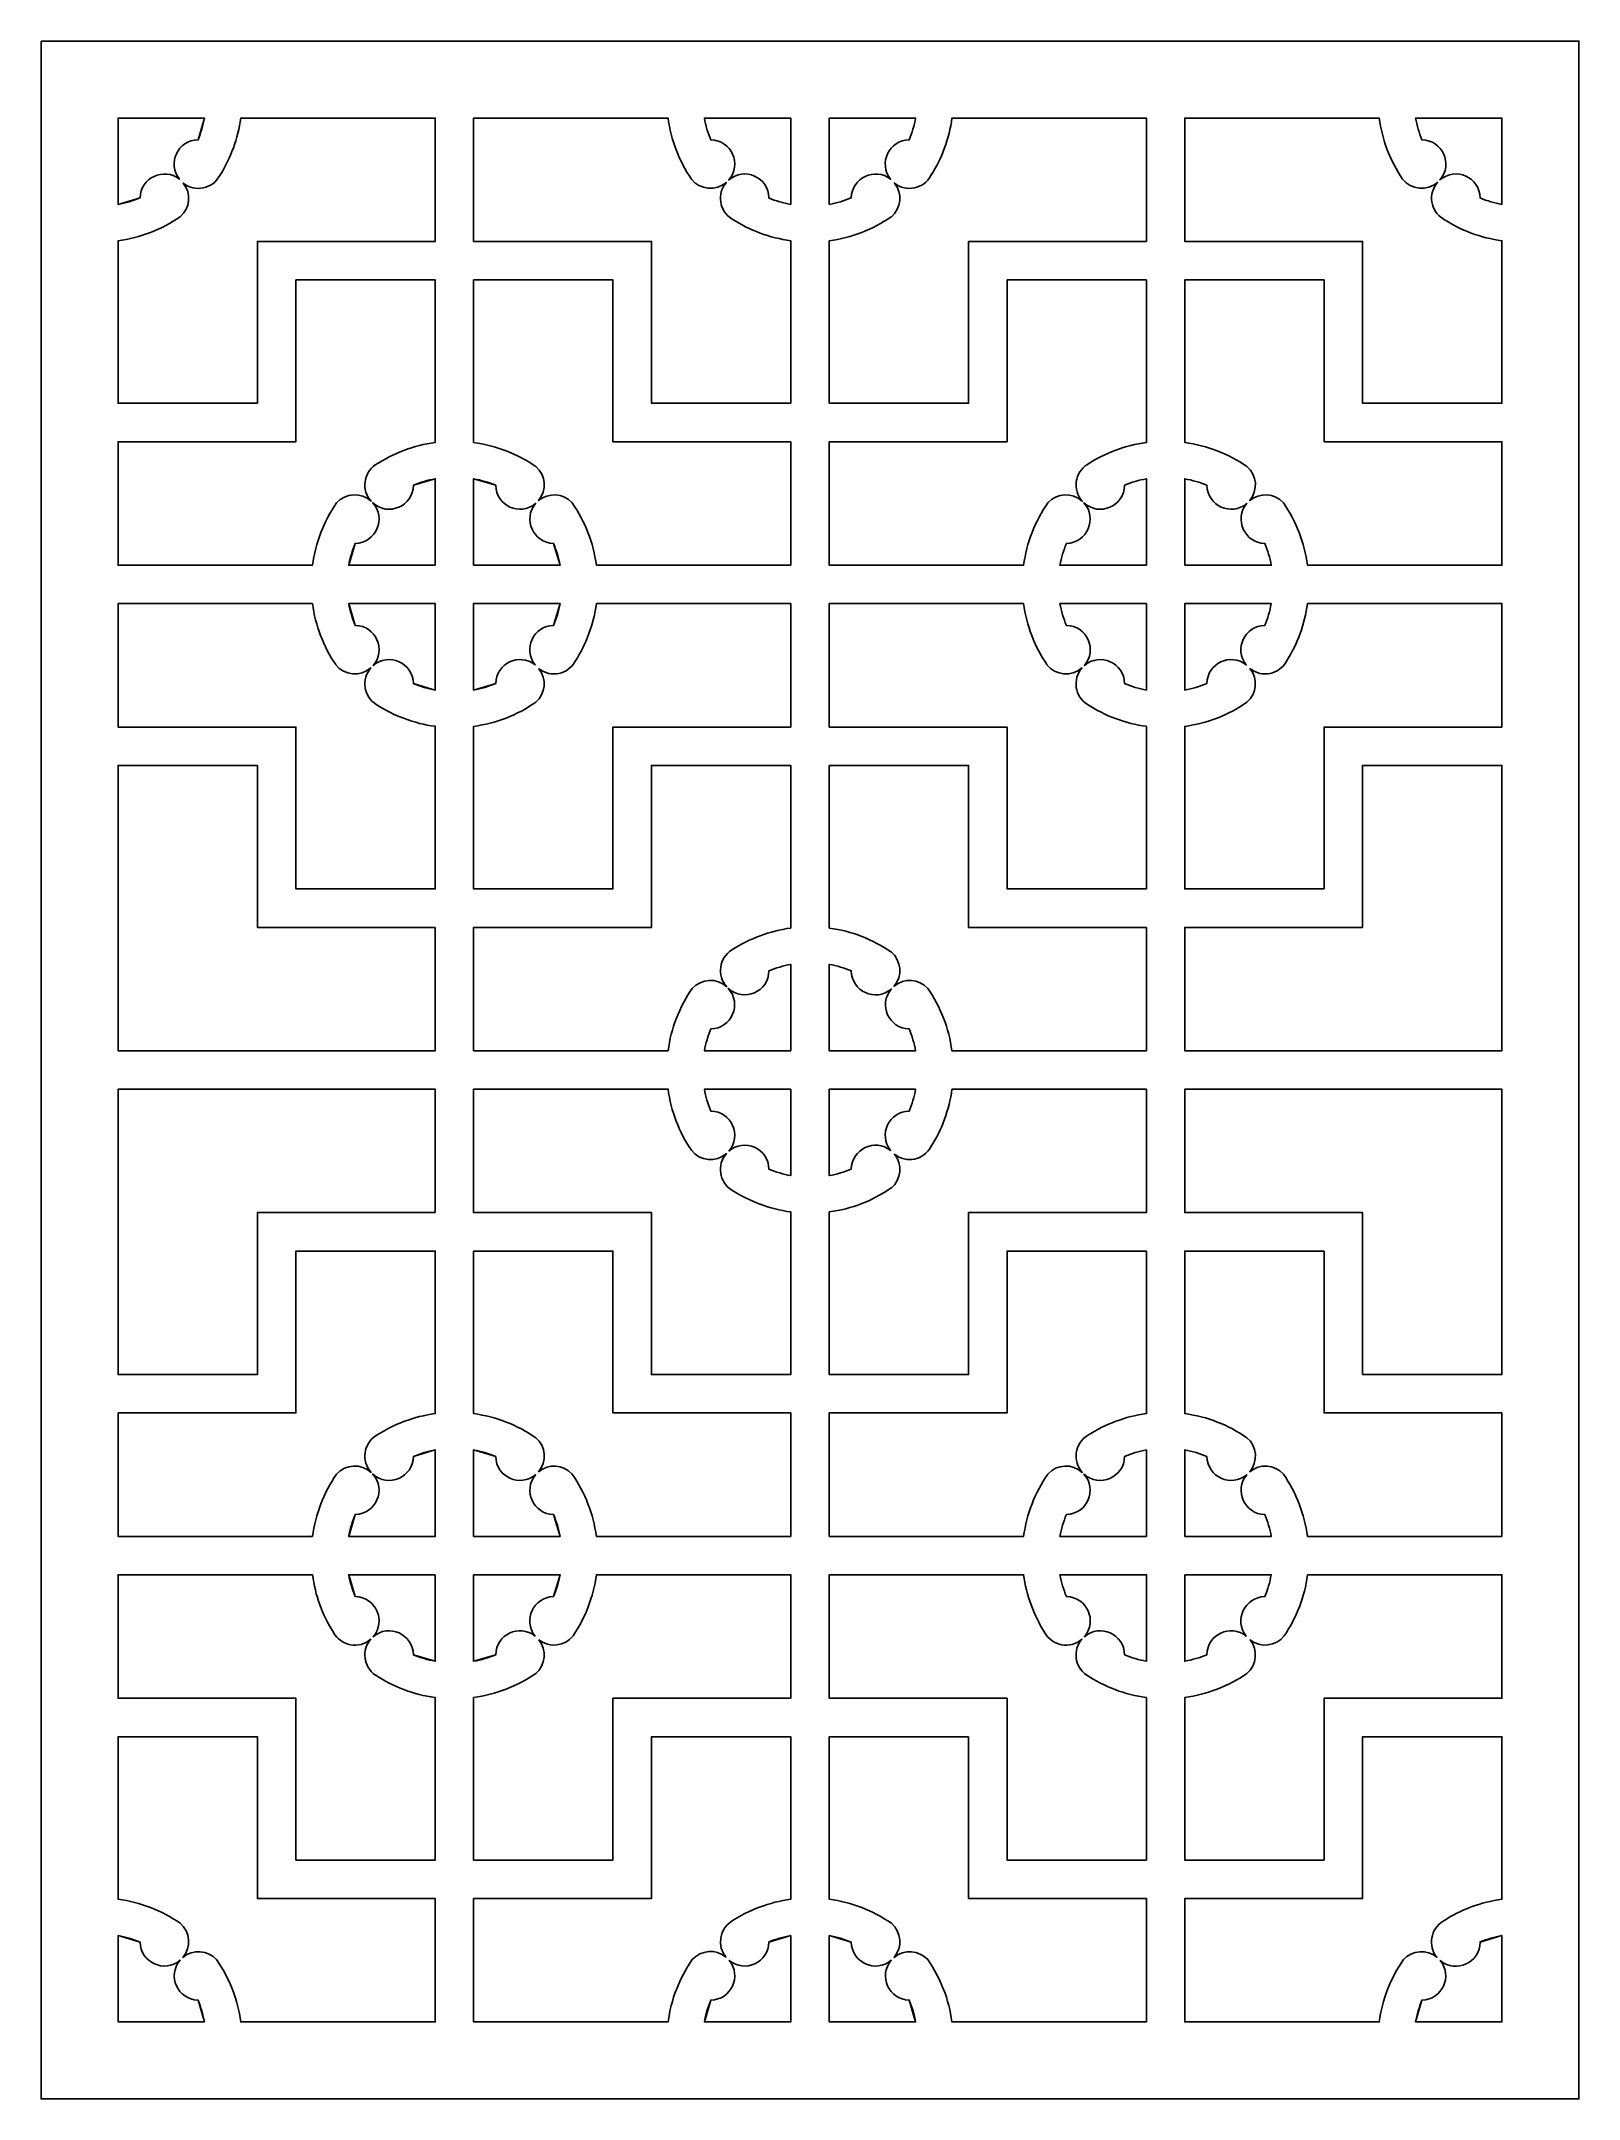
# Model space of a CAD drawing. Header units: centimetres. Extents: x -27 to -18.7, y -9 to 2.1.
import ezdxf

# ---------------------------------------------------------------- set-up
doc = ezdxf.new("R2010")
doc.units = ezdxf.units.CM
doc.header["$MEASUREMENT"] = 0
doc.layers.add('layer 1', color=7, linetype='Continuous')

msp = doc.modelspace()

# ---------------------------------------------------------------- linework, layer by layer
at = {"layer": 'layer 1', "color": 250}
for points, knots in [([(-26.99913, 2.05805), (-26.99913, 2.05805), (-18.73642, 2.05805), (-18.73642, 2.05805), (-18.73642, 2.05805), (-18.73642, 2.05805), (-18.73642, -9.00021), (-18.73642, -9.00021), (-18.73642, -9.00021), (-18.73642, -9.00021), (-26.99913, -9.00021), (-26.99913, -9.00021), (-26.99913, -9.00021), (-26.99913, -9.00021), (-26.99913, 2.05805), (-26.99913, 2.05805)], [0, 0, 0, 0, 0.2, 0.2, 0.2, 0.2, 0.4, 0.4, 0.4, 0.4, 0.6, 0.6, 0.6, 0.6, 1, 1, 1, 1]), ([(-26.03964, 1.33535), (-25.98, 1.42904), (-25.94141, 1.53459), (-25.92656, 1.64464), (-25.92656, 1.64464), (-25.92656, 1.64464), (-25.92652, 1.64492), (-25.92652, 1.64492), (-25.92652, 1.64492), (-25.92652, 1.64492), (-24.88181, 1.64492), (-24.88181, 1.64492), (-24.88181, 1.64492), (-24.88181, 1.64492), (-24.88181, 0.9816), (-24.88181, 0.9816), (-24.88181, 0.9816), (-24.88181, 0.9816), (-25.83719, 0.9816), (-25.83719, 0.9816), (-25.83719, 0.9816), (-25.83719, 0.9816), (-25.83719, 0.11172), (-25.83719, 0.11172), (-25.83719, 0.11172), (-25.83719, 0.11172), (-26.586, 0.11172), (-26.586, 0.11172), (-26.586, 0.11172), (-26.586, 0.11172), (-26.586, 0.98544), (-26.586, 0.98544), (-26.586, 0.98544), (-26.586, 0.98544), (-26.58628, 0.98541), (-26.58628, 0.98541), (-26.58628, 0.98541), (-26.46632, 1.0015), (-26.35185, 1.04577), (-26.25227, 1.11457), (-26.25227, 1.11457), (-26.25227, 1.11457), (-26.25207, 1.1147), (-26.25207, 1.1147), (-26.25207, 1.1147), (-26.19865, 1.16042), (-26.19118, 1.24036), (-26.23522, 1.29519), (-26.23522, 1.29519), (-26.23522, 1.29519), (-26.23527, 1.29524), (-26.23527, 1.29524), (-26.23527, 1.29524), (-26.17173, 1.24476), (-26.07793, 1.26408), (-26.03951, 1.33556), (-26.03951, 1.33556), (-26.03951, 1.33556), (-26.03964, 1.33535), (-26.03964, 1.33535)], [0, 0, 0, 0, 0.0625, 0.0625, 0.0625, 0.0625, 0.125, 0.125, 0.125, 0.125, 0.1875, 0.1875, 0.1875, 0.1875, 0.25, 0.25, 0.25, 0.25, 0.3125, 0.3125, 0.3125, 0.3125, 0.375, 0.375, 0.375, 0.375, 0.4375, 0.4375, 0.4375, 0.4375, 0.5, 0.5, 0.5, 0.5, 0.5625, 0.5625, 0.5625, 0.5625, 0.625, 0.625, 0.625, 0.625, 0.6875, 0.6875, 0.6875, 0.6875, 0.75, 0.75, 0.75, 0.75, 0.8125, 0.8125, 0.8125, 0.8125, 0.875, 0.875, 0.875, 0.875, 1, 1, 1, 1]), ([(-26.5862, 1.18056), (-26.54546, 1.18793), (-26.50563, 1.19969), (-26.46742, 1.21564), (-26.46742, 1.21564), (-26.46742, 1.21564), (-26.586, 1.1806), (-26.586, 1.1806), (-26.586, 1.1806), (-26.586, 1.1806), (-26.586, 1.64492), (-26.586, 1.64492), (-26.586, 1.64492), (-26.586, 1.64492), (-26.12167, 1.64492), (-26.12167, 1.64492), (-26.12167, 1.64492), (-26.12167, 1.64492), (-26.15625, 1.52748), (-26.15625, 1.52748), (-26.15625, 1.52748), (-26.14059, 1.56521), (-26.12901, 1.60452), (-26.12171, 1.64471), (-26.12171, 1.64471), (-26.12171, 1.64471), (-26.15616, 1.52767), (-26.15616, 1.52767), (-26.15616, 1.52767), (-26.26462, 1.52618), (-26.32387, 1.4004), (-26.25596, 1.31583), (-26.25596, 1.31583), (-26.25596, 1.31583), (-26.25593, 1.31579), (-26.25593, 1.31579), (-26.25593, 1.31579), (-26.34055, 1.38298), (-26.46558, 1.32376), (-26.46721, 1.21572), (-26.46721, 1.21572), (-26.46721, 1.21572), (-26.5862, 1.18056), (-26.5862, 1.18056)], [0, 0, 0, 0, 0.08333333, 0.08333333, 0.08333333, 0.08333333, 0.16666667, 0.16666667, 0.16666667, 0.16666667, 0.25, 0.25, 0.25, 0.25, 0.33333333, 0.33333333, 0.33333333, 0.33333333, 0.41666667, 0.41666667, 0.41666667, 0.41666667, 0.5, 0.5, 0.5, 0.5, 0.58333333, 0.58333333, 0.58333333, 0.58333333, 0.66666667, 0.66666667, 0.66666667, 0.66666667, 0.75, 0.75, 0.75, 0.75, 0.83333333, 0.83333333, 0.83333333, 0.83333333, 1, 1, 1, 1]), ([(-23.5052, 1.31674), (-23.45917, 1.25816), (-23.3734, 1.25008), (-23.31724, 1.29903), (-23.31724, 1.29903), (-23.31724, 1.29903), (-23.3172, 1.29905), (-23.3172, 1.29905), (-23.3172, 1.29905), (-23.36968, 1.23859), (-23.35566, 1.14545), (-23.2877, 1.10312), (-23.2877, 1.10312), (-23.2877, 1.10312), (-23.2879, 1.10325), (-23.2879, 1.10325), (-23.2879, 1.10325), (-23.19245, 1.04097), (-23.08428, 1.00073), (-22.97134, 0.98548), (-22.97134, 0.98548), (-22.97134, 0.98548), (-22.97106, 0.98544), (-22.97106, 0.98544), (-22.97106, 0.98544), (-22.97106, 0.98544), (-22.97106, 0.11172), (-22.97106, 0.11172), (-22.97106, 0.11172), (-22.97106, 0.11172), (-23.71987, 0.11172), (-23.71987, 0.11172), (-23.71987, 0.11172), (-23.71987, 0.11172), (-23.71987, 0.9816), (-23.71987, 0.9816), (-23.71987, 0.9816), (-23.71987, 0.9816), (-24.67524, 0.9816), (-24.67524, 0.9816), (-24.67524, 0.9816), (-24.67524, 0.9816), (-24.67524, 1.64492), (-24.67524, 1.64492), (-24.67524, 1.64492), (-24.67524, 1.64492), (-23.63054, 1.64492), (-23.63054, 1.64492), (-23.63054, 1.64492), (-23.63054, 1.64492), (-23.63057, 1.64521), (-23.63057, 1.64521), (-23.63057, 1.64521), (-23.61478, 1.52758), (-23.5719, 1.41519), (-23.50533, 1.31693), (-23.50533, 1.31693), (-23.50533, 1.31693), (-23.5052, 1.31674), (-23.5052, 1.31674)], [0, 0, 0, 0, 0.0625, 0.0625, 0.0625, 0.0625, 0.125, 0.125, 0.125, 0.125, 0.1875, 0.1875, 0.1875, 0.1875, 0.25, 0.25, 0.25, 0.25, 0.3125, 0.3125, 0.3125, 0.3125, 0.375, 0.375, 0.375, 0.375, 0.4375, 0.4375, 0.4375, 0.4375, 0.5, 0.5, 0.5, 0.5, 0.5625, 0.5625, 0.5625, 0.5625, 0.625, 0.625, 0.625, 0.625, 0.6875, 0.6875, 0.6875, 0.6875, 0.75, 0.75, 0.75, 0.75, 0.8125, 0.8125, 0.8125, 0.8125, 0.875, 0.875, 0.875, 0.875, 1, 1, 1, 1]), ([(-23.08838, 1.21511), (-23.0895, 1.32627), (-23.22051, 1.38505), (-23.30429, 1.31199), (-23.30429, 1.31199), (-23.30429, 1.31199), (-23.30433, 1.31196), (-23.30433, 1.31196), (-23.30433, 1.31196), (-23.23166, 1.39561), (-23.29007, 1.52613), (-23.40087, 1.52767), (-23.40087, 1.52767), (-23.40087, 1.52767), (-23.40093, 1.52778), (-23.40093, 1.52778), (-23.40093, 1.52778), (-23.41651, 1.56554), (-23.42806, 1.60484), (-23.43539, 1.64503), (-23.43539, 1.64503), (-23.43539, 1.64503), (-23.43538, 1.64492), (-23.43538, 1.64492), (-23.43538, 1.64492), (-23.43538, 1.64492), (-22.97106, 1.64492), (-22.97106, 1.64492), (-22.97106, 1.64492), (-22.97106, 1.64492), (-22.97106, 1.1806), (-22.97106, 1.1806), (-22.97106, 1.1806), (-22.97106, 1.1806), (-22.97116, 1.18062), (-22.97116, 1.18062), (-22.97116, 1.18062), (-23.01137, 1.18798), (-23.05069, 1.19956), (-23.08846, 1.21516), (-23.08846, 1.21516), (-23.08846, 1.21516), (-23.08838, 1.21511), (-23.08838, 1.21511)], [0, 0, 0, 0, 0.08333333, 0.08333333, 0.08333333, 0.08333333, 0.16666667, 0.16666667, 0.16666667, 0.16666667, 0.25, 0.25, 0.25, 0.25, 0.33333333, 0.33333333, 0.33333333, 0.33333333, 0.41666667, 0.41666667, 0.41666667, 0.41666667, 0.5, 0.5, 0.5, 0.5, 0.58333333, 0.58333333, 0.58333333, 0.58333333, 0.66666667, 0.66666667, 0.66666667, 0.66666667, 0.75, 0.75, 0.75, 0.75, 0.83333333, 0.83333333, 0.83333333, 0.83333333, 1, 1, 1, 1]), ([(-22.21814, 1.33535), (-22.1585, 1.42904), (-22.11991, 1.53459), (-22.10506, 1.64464), (-22.10506, 1.64464), (-22.10506, 1.64464), (-22.10501, 1.64492), (-22.10501, 1.64492), (-22.10501, 1.64492), (-22.10501, 1.64492), (-21.0603, 1.64492), (-21.0603, 1.64492), (-21.0603, 1.64492), (-21.0603, 1.64492), (-21.0603, 0.9816), (-21.0603, 0.9816), (-21.0603, 0.9816), (-21.0603, 0.9816), (-22.01569, 0.9816), (-22.01569, 0.9816), (-22.01569, 0.9816), (-22.01569, 0.9816), (-22.01569, 0.11172), (-22.01569, 0.11172), (-22.01569, 0.11172), (-22.01569, 0.11172), (-22.76449, 0.11172), (-22.76449, 0.11172), (-22.76449, 0.11172), (-22.76449, 0.11172), (-22.76449, 0.98544), (-22.76449, 0.98544), (-22.76449, 0.98544), (-22.76449, 0.98544), (-22.76477, 0.98541), (-22.76477, 0.98541), (-22.76477, 0.98541), (-22.64482, 1.0015), (-22.53035, 1.04577), (-22.43077, 1.11457), (-22.43077, 1.11457), (-22.43077, 1.11457), (-22.43057, 1.1147), (-22.43057, 1.1147), (-22.43057, 1.1147), (-22.37715, 1.16042), (-22.36968, 1.24036), (-22.41372, 1.29519), (-22.41372, 1.29519), (-22.41372, 1.29519), (-22.41376, 1.29524), (-22.41376, 1.29524), (-22.41376, 1.29524), (-22.35023, 1.24476), (-22.25643, 1.26408), (-22.21801, 1.33556), (-22.21801, 1.33556), (-22.21801, 1.33556), (-22.21814, 1.33535), (-22.21814, 1.33535)], [0, 0, 0, 0, 0.0625, 0.0625, 0.0625, 0.0625, 0.125, 0.125, 0.125, 0.125, 0.1875, 0.1875, 0.1875, 0.1875, 0.25, 0.25, 0.25, 0.25, 0.3125, 0.3125, 0.3125, 0.3125, 0.375, 0.375, 0.375, 0.375, 0.4375, 0.4375, 0.4375, 0.4375, 0.5, 0.5, 0.5, 0.5, 0.5625, 0.5625, 0.5625, 0.5625, 0.625, 0.625, 0.625, 0.625, 0.6875, 0.6875, 0.6875, 0.6875, 0.75, 0.75, 0.75, 0.75, 0.8125, 0.8125, 0.8125, 0.8125, 0.875, 0.875, 0.875, 0.875, 1, 1, 1, 1]), ([(-22.64591, 1.21564), (-22.68415, 1.19975), (-22.72397, 1.18799), (-22.7647, 1.18056), (-22.7647, 1.18056), (-22.7647, 1.18056), (-22.76449, 1.1806), (-22.76449, 1.1806), (-22.76449, 1.1806), (-22.76449, 1.1806), (-22.76449, 1.64492), (-22.76449, 1.64492), (-22.76449, 1.64492), (-22.76449, 1.64492), (-22.30017, 1.64492), (-22.30017, 1.64492), (-22.30017, 1.64492), (-22.30017, 1.64492), (-22.30021, 1.64471), (-22.30021, 1.64471), (-22.30021, 1.64471), (-22.30757, 1.60453), (-22.31915, 1.56524), (-22.33474, 1.52748), (-22.33474, 1.52748), (-22.33474, 1.52748), (-22.33466, 1.52767), (-22.33466, 1.52767), (-22.33466, 1.52767), (-22.44312, 1.52618), (-22.50236, 1.4004), (-22.43446, 1.31583), (-22.43446, 1.31583), (-22.43446, 1.31583), (-22.43443, 1.31579), (-22.43443, 1.31579), (-22.43443, 1.31579), (-22.51905, 1.38298), (-22.64408, 1.32376), (-22.64571, 1.21572), (-22.64571, 1.21572), (-22.64571, 1.21572), (-22.64591, 1.21564), (-22.64591, 1.21564)], [0, 0, 0, 0, 0.08333333, 0.08333333, 0.08333333, 0.08333333, 0.16666667, 0.16666667, 0.16666667, 0.16666667, 0.25, 0.25, 0.25, 0.25, 0.33333333, 0.33333333, 0.33333333, 0.33333333, 0.41666667, 0.41666667, 0.41666667, 0.41666667, 0.5, 0.5, 0.5, 0.5, 0.58333333, 0.58333333, 0.58333333, 0.58333333, 0.66666667, 0.66666667, 0.66666667, 0.66666667, 0.75, 0.75, 0.75, 0.75, 0.83333333, 0.83333333, 0.83333333, 0.83333333, 1, 1, 1, 1]), ([(-19.6837, 1.31674), (-19.63767, 1.25816), (-19.5519, 1.25008), (-19.49574, 1.29903), (-19.49574, 1.29903), (-19.49574, 1.29903), (-19.49569, 1.29905), (-19.49569, 1.29905), (-19.49569, 1.29905), (-19.54818, 1.23859), (-19.53416, 1.14545), (-19.46621, 1.10312), (-19.46621, 1.10312), (-19.46621, 1.10312), (-19.4664, 1.10325), (-19.4664, 1.10325), (-19.4664, 1.10325), (-19.37095, 1.04097), (-19.26279, 1.00073), (-19.14983, 0.98548), (-19.14983, 0.98548), (-19.14983, 0.98548), (-19.14956, 0.98544), (-19.14956, 0.98544), (-19.14956, 0.98544), (-19.14956, 0.98544), (-19.14956, 0.11172), (-19.14956, 0.11172), (-19.14956, 0.11172), (-19.14956, 0.11172), (-19.89836, 0.11172), (-19.89836, 0.11172), (-19.89836, 0.11172), (-19.89836, 0.11172), (-19.89836, 0.9816), (-19.89836, 0.9816), (-19.89836, 0.9816), (-19.89836, 0.9816), (-20.85374, 0.9816), (-20.85374, 0.9816), (-20.85374, 0.9816), (-20.85374, 0.9816), (-20.85374, 1.64492), (-20.85374, 1.64492), (-20.85374, 1.64492), (-20.85374, 1.64492), (-19.80904, 1.64492), (-19.80904, 1.64492), (-19.80904, 1.64492), (-19.80904, 1.64492), (-19.80907, 1.64521), (-19.80907, 1.64521), (-19.80907, 1.64521), (-19.79328, 1.52758), (-19.7504, 1.41519), (-19.68383, 1.31693), (-19.68383, 1.31693), (-19.68383, 1.31693), (-19.6837, 1.31674), (-19.6837, 1.31674)], [0, 0, 0, 0, 0.0625, 0.0625, 0.0625, 0.0625, 0.125, 0.125, 0.125, 0.125, 0.1875, 0.1875, 0.1875, 0.1875, 0.25, 0.25, 0.25, 0.25, 0.3125, 0.3125, 0.3125, 0.3125, 0.375, 0.375, 0.375, 0.375, 0.4375, 0.4375, 0.4375, 0.4375, 0.5, 0.5, 0.5, 0.5, 0.5625, 0.5625, 0.5625, 0.5625, 0.625, 0.625, 0.625, 0.625, 0.6875, 0.6875, 0.6875, 0.6875, 0.75, 0.75, 0.75, 0.75, 0.8125, 0.8125, 0.8125, 0.8125, 0.875, 0.875, 0.875, 0.875, 1, 1, 1, 1]), ([(-19.26687, 1.21511), (-19.268, 1.32627), (-19.39901, 1.38505), (-19.48279, 1.31199), (-19.48279, 1.31199), (-19.48279, 1.31199), (-19.48283, 1.31196), (-19.48283, 1.31196), (-19.48283, 1.31196), (-19.41016, 1.39561), (-19.46857, 1.52613), (-19.57937, 1.52767), (-19.57937, 1.52767), (-19.57937, 1.52767), (-19.57943, 1.52778), (-19.57943, 1.52778), (-19.57943, 1.52778), (-19.595, 1.56554), (-19.60656, 1.60484), (-19.6139, 1.64503), (-19.6139, 1.64503), (-19.6139, 1.64503), (-19.61388, 1.64492), (-19.61388, 1.64492), (-19.61388, 1.64492), (-19.61388, 1.64492), (-19.14956, 1.64492), (-19.14956, 1.64492), (-19.14956, 1.64492), (-19.14956, 1.64492), (-19.14956, 1.1806), (-19.14956, 1.1806), (-19.14956, 1.1806), (-19.14956, 1.1806), (-19.14965, 1.18062), (-19.14965, 1.18062), (-19.14965, 1.18062), (-19.18987, 1.18798), (-19.22918, 1.19956), (-19.26696, 1.21516), (-19.26696, 1.21516), (-19.26696, 1.21516), (-19.26687, 1.21511), (-19.26687, 1.21511)], [0, 0, 0, 0, 0.08333333, 0.08333333, 0.08333333, 0.08333333, 0.16666667, 0.16666667, 0.16666667, 0.16666667, 0.25, 0.25, 0.25, 0.25, 0.33333333, 0.33333333, 0.33333333, 0.33333333, 0.41666667, 0.41666667, 0.41666667, 0.41666667, 0.5, 0.5, 0.5, 0.5, 0.58333333, 0.58333333, 0.58333333, 0.58333333, 0.66666667, 0.66666667, 0.66666667, 0.66666667, 0.75, 0.75, 0.75, 0.75, 0.83333333, 0.83333333, 0.83333333, 0.83333333, 1, 1, 1, 1]), ([(-25.20351, -0.21969), (-25.26829, -0.26434), (-25.27898, -0.35585), (-25.22624, -0.41423), (-25.22624, -0.41423), (-25.22624, -0.41423), (-25.22621, -0.41427), (-25.22621, -0.41427), (-25.22621, -0.41427), (-25.27965, -0.36523), (-25.3629, -0.36927), (-25.41135, -0.42325), (-25.41135, -0.42325), (-25.41135, -0.42325), (-25.41134, -0.42325), (-25.41134, -0.42325), (-25.41134, -0.42325), (-25.48055, -0.52302), (-25.52509, -0.63782), (-25.54129, -0.75817), (-25.54129, -0.75817), (-25.54129, -0.75817), (-25.54129, -0.75817), (-25.54129, -0.75817), (-25.54129, -0.75817), (-25.54129, -0.75817), (-26.586, -0.75817), (-26.586, -0.75817), (-26.586, -0.75817), (-26.586, -0.75817), (-26.586, -0.09485), (-26.586, -0.09485), (-26.586, -0.09485), (-26.586, -0.09485), (-25.63062, -0.09485), (-25.63062, -0.09485), (-25.63062, -0.09485), (-25.63062, -0.09485), (-25.63062, 0.77503), (-25.63062, 0.77503), (-25.63062, 0.77503), (-25.63062, 0.77503), (-24.88181, 0.77503), (-24.88181, 0.77503), (-24.88181, 0.77503), (-24.88181, 0.77503), (-24.88181, -0.09868), (-24.88181, -0.09868), (-24.88181, -0.09868), (-24.88181, -0.09868), (-24.88181, -0.09869), (-24.88181, -0.09869), (-24.88181, -0.09869), (-24.9968, -0.11416), (-25.10682, -0.15554), (-25.20351, -0.21969)], [0, 0, 0, 0, 0.06666667, 0.06666667, 0.06666667, 0.06666667, 0.13333333, 0.13333333, 0.13333333, 0.13333333, 0.2, 0.2, 0.2, 0.2, 0.26666667, 0.26666667, 0.26666667, 0.26666667, 0.33333333, 0.33333333, 0.33333333, 0.33333333, 0.4, 0.4, 0.4, 0.4, 0.46666667, 0.46666667, 0.46666667, 0.46666667, 0.53333333, 0.53333333, 0.53333333, 0.53333333, 0.6, 0.6, 0.6, 0.6, 0.66666667, 0.66666667, 0.66666667, 0.66666667, 0.73333333, 0.73333333, 0.73333333, 0.73333333, 0.8, 0.8, 0.8, 0.8, 0.86666667, 0.86666667, 0.86666667, 0.86666667, 1, 1, 1, 1]), ([(-22.97106, -0.75817), (-22.97106, -0.75817), (-24.01576, -0.75817), (-24.01576, -0.75817), (-24.01576, -0.75817), (-24.01576, -0.75817), (-24.01577, -0.75817), (-24.01577, -0.75817), (-24.01577, -0.75817), (-24.03197, -0.63782), (-24.07651, -0.52302), (-24.14571, -0.42325), (-24.14571, -0.42325), (-24.14571, -0.42325), (-24.14571, -0.42325), (-24.14571, -0.42325), (-24.14571, -0.42325), (-24.19274, -0.37103), (-24.27278, -0.36556), (-24.32648, -0.41089), (-24.32648, -0.41089), (-24.32648, -0.41089), (-24.32652, -0.41092), (-24.32652, -0.41092), (-24.32652, -0.41092), (-24.28035, -0.35627), (-24.28693, -0.27454), (-24.34127, -0.22799), (-24.34127, -0.22799), (-24.34127, -0.22799), (-24.34128, -0.22797), (-24.34128, -0.22797), (-24.34128, -0.22797), (-24.44084, -0.15914), (-24.55529, -0.11483), (-24.67525, -0.09869), (-24.67525, -0.09869), (-24.67525, -0.09869), (-24.67524, -0.09868), (-24.67524, -0.09868), (-24.67524, -0.09868), (-24.67524, -0.09868), (-24.67524, 0.77503), (-24.67524, 0.77503), (-24.67524, 0.77503), (-24.67524, 0.77503), (-23.92643, 0.77503), (-23.92643, 0.77503), (-23.92643, 0.77503), (-23.92643, 0.77503), (-23.92643, -0.09485), (-23.92643, -0.09485), (-23.92643, -0.09485), (-23.92643, -0.09485), (-22.97106, -0.09485), (-22.97106, -0.09485), (-22.97106, -0.09485), (-22.97106, -0.09485), (-22.97106, -0.75817), (-22.97106, -0.75817)], [0, 0, 0, 0, 0.0625, 0.0625, 0.0625, 0.0625, 0.125, 0.125, 0.125, 0.125, 0.1875, 0.1875, 0.1875, 0.1875, 0.25, 0.25, 0.25, 0.25, 0.3125, 0.3125, 0.3125, 0.3125, 0.375, 0.375, 0.375, 0.375, 0.4375, 0.4375, 0.4375, 0.4375, 0.5, 0.5, 0.5, 0.5, 0.5625, 0.5625, 0.5625, 0.5625, 0.625, 0.625, 0.625, 0.625, 0.6875, 0.6875, 0.6875, 0.6875, 0.75, 0.75, 0.75, 0.75, 0.8125, 0.8125, 0.8125, 0.8125, 0.875, 0.875, 0.875, 0.875, 1, 1, 1, 1]), ([(-21.37692, -0.21634), (-21.44579, -0.25921), (-21.45913, -0.35403), (-21.40474, -0.41423), (-21.40474, -0.41423), (-21.40474, -0.41423), (-21.40471, -0.41427), (-21.40471, -0.41427), (-21.40471, -0.41427), (-21.45815, -0.36523), (-21.5414, -0.36927), (-21.58984, -0.42325), (-21.58984, -0.42325), (-21.58984, -0.42325), (-21.58984, -0.42325), (-21.58984, -0.42325), (-21.58984, -0.42325), (-21.65905, -0.52302), (-21.70359, -0.63782), (-21.71978, -0.75817), (-21.71978, -0.75817), (-21.71978, -0.75817), (-21.71979, -0.75817), (-21.71979, -0.75817), (-21.71979, -0.75817), (-21.71979, -0.75817), (-22.76449, -0.75817), (-22.76449, -0.75817), (-22.76449, -0.75817), (-22.76449, -0.75817), (-22.76449, -0.09485), (-22.76449, -0.09485), (-22.76449, -0.09485), (-22.76449, -0.09485), (-21.80912, -0.09485), (-21.80912, -0.09485), (-21.80912, -0.09485), (-21.80912, -0.09485), (-21.80912, 0.77503), (-21.80912, 0.77503), (-21.80912, 0.77503), (-21.80912, 0.77503), (-21.0603, 0.77503), (-21.0603, 0.77503), (-21.0603, 0.77503), (-21.0603, 0.77503), (-21.0603, -0.09868), (-21.0603, -0.09868), (-21.0603, -0.09868), (-21.0603, -0.09868), (-21.0603, -0.09869), (-21.0603, -0.09869), (-21.0603, -0.09869), (-21.17326, -0.11389), (-21.28144, -0.15408), (-21.37691, -0.21634), (-21.37691, -0.21634), (-21.37691, -0.21634), (-21.37692, -0.21634), (-21.37692, -0.21634)], [0, 0, 0, 0, 0.0625, 0.0625, 0.0625, 0.0625, 0.125, 0.125, 0.125, 0.125, 0.1875, 0.1875, 0.1875, 0.1875, 0.25, 0.25, 0.25, 0.25, 0.3125, 0.3125, 0.3125, 0.3125, 0.375, 0.375, 0.375, 0.375, 0.4375, 0.4375, 0.4375, 0.4375, 0.5, 0.5, 0.5, 0.5, 0.5625, 0.5625, 0.5625, 0.5625, 0.625, 0.625, 0.625, 0.625, 0.6875, 0.6875, 0.6875, 0.6875, 0.75, 0.75, 0.75, 0.75, 0.8125, 0.8125, 0.8125, 0.8125, 0.875, 0.875, 0.875, 0.875, 1, 1, 1, 1]), ([(-20.10493, -0.09485), (-20.10493, -0.09485), (-19.14956, -0.09485), (-19.14956, -0.09485), (-19.14956, -0.09485), (-19.14956, -0.09485), (-19.14956, -0.75817), (-19.14956, -0.75817), (-19.14956, -0.75817), (-19.14956, -0.75817), (-20.19426, -0.75817), (-20.19426, -0.75817), (-20.19426, -0.75817), (-20.19426, -0.75817), (-20.19427, -0.75817), (-20.19427, -0.75817), (-20.19427, -0.75817), (-20.21046, -0.63782), (-20.255, -0.52302), (-20.32421, -0.42325), (-20.32421, -0.42325), (-20.32421, -0.42325), (-20.32421, -0.42325), (-20.32421, -0.42325), (-20.32421, -0.42325), (-20.37124, -0.37103), (-20.45128, -0.36556), (-20.50498, -0.41089), (-20.50498, -0.41089), (-20.50498, -0.41089), (-20.50501, -0.41092), (-20.50501, -0.41092), (-20.50501, -0.41092), (-20.45884, -0.35627), (-20.46543, -0.27454), (-20.51976, -0.22799), (-20.51976, -0.22799), (-20.51976, -0.22799), (-20.51978, -0.22797), (-20.51978, -0.22797), (-20.51978, -0.22797), (-20.61934, -0.15914), (-20.73379, -0.11483), (-20.85375, -0.09869), (-20.85375, -0.09869), (-20.85375, -0.09869), (-20.85374, -0.09868), (-20.85374, -0.09868), (-20.85374, -0.09868), (-20.85374, -0.09868), (-20.85374, 0.77503), (-20.85374, 0.77503), (-20.85374, 0.77503), (-20.85374, 0.77503), (-20.10493, 0.77503), (-20.10493, 0.77503), (-20.10493, 0.77503), (-20.10493, 0.77503), (-20.10493, -0.09485), (-20.10493, -0.09485)], [0, 0, 0, 0, 0.0625, 0.0625, 0.0625, 0.0625, 0.125, 0.125, 0.125, 0.125, 0.1875, 0.1875, 0.1875, 0.1875, 0.25, 0.25, 0.25, 0.25, 0.3125, 0.3125, 0.3125, 0.3125, 0.375, 0.375, 0.375, 0.375, 0.4375, 0.4375, 0.4375, 0.4375, 0.5, 0.5, 0.5, 0.5, 0.5625, 0.5625, 0.5625, 0.5625, 0.625, 0.625, 0.625, 0.625, 0.6875, 0.6875, 0.6875, 0.6875, 0.75, 0.75, 0.75, 0.75, 0.8125, 0.8125, 0.8125, 0.8125, 0.875, 0.875, 0.875, 0.875, 1, 1, 1, 1]), ([(-24.88181, -0.75817), (-24.88181, -0.75817), (-25.34614, -0.75817), (-25.34614, -0.75817), (-25.34614, -0.75817), (-25.34614, -0.75817), (-25.31162, -0.64086), (-25.31162, -0.64086), (-25.31162, -0.64086), (-25.32728, -0.67862), (-25.33885, -0.71794), (-25.34613, -0.75817), (-25.34613, -0.75817), (-25.34613, -0.75817), (-25.31167, -0.64085), (-25.31167, -0.64085), (-25.31167, -0.64085), (-25.19994, -0.63866), (-25.14256, -0.50597), (-25.21749, -0.42306), (-25.21749, -0.42306), (-25.21749, -0.42306), (-25.21754, -0.423), (-25.21754, -0.423), (-25.21754, -0.423), (-25.13452, -0.49924), (-25.00031, -0.44111), (-24.99913, -0.3284), (-24.99913, -0.3284), (-24.99913, -0.3284), (-24.88181, -0.29384), (-24.88181, -0.29384), (-24.88181, -0.29384), (-24.92203, -0.30113), (-24.96137, -0.3127), (-24.99912, -0.32836), (-24.99912, -0.32836), (-24.99912, -0.32836), (-24.88181, -0.29384), (-24.88181, -0.29384), (-24.88181, -0.29384), (-24.88181, -0.29384), (-24.88181, -0.75817), (-24.88181, -0.75817)], [0, 0, 0, 0, 0.08333333, 0.08333333, 0.08333333, 0.08333333, 0.16666667, 0.16666667, 0.16666667, 0.16666667, 0.25, 0.25, 0.25, 0.25, 0.33333333, 0.33333333, 0.33333333, 0.33333333, 0.41666667, 0.41666667, 0.41666667, 0.41666667, 0.5, 0.5, 0.5, 0.5, 0.58333333, 0.58333333, 0.58333333, 0.58333333, 0.66666667, 0.66666667, 0.66666667, 0.66666667, 0.75, 0.75, 0.75, 0.75, 0.83333333, 0.83333333, 0.83333333, 0.83333333, 1, 1, 1, 1]), ([(-24.67524, -0.75817), (-24.67524, -0.75817), (-24.67524, -0.29384), (-24.67524, -0.29384), (-24.67524, -0.29384), (-24.67524, -0.29384), (-24.55647, -0.32897), (-24.55647, -0.32897), (-24.55647, -0.32897), (-24.59468, -0.313), (-24.6345, -0.30122), (-24.67525, -0.29384), (-24.67525, -0.29384), (-24.67525, -0.29384), (-24.55646, -0.32892), (-24.55646, -0.32892), (-24.55646, -0.32892), (-24.55485, -0.43878), (-24.42617, -0.49743), (-24.34219, -0.42658), (-24.34219, -0.42658), (-24.34219, -0.42658), (-24.34214, -0.42656), (-24.34214, -0.42656), (-24.34214, -0.42656), (-24.41274, -0.51019), (-24.3549, -0.63843), (-24.24548, -0.64085), (-24.24548, -0.64085), (-24.24548, -0.64085), (-24.21093, -0.75817), (-24.21093, -0.75817), (-24.21093, -0.75817), (-24.21821, -0.71794), (-24.22978, -0.67862), (-24.24544, -0.64086), (-24.24544, -0.64086), (-24.24544, -0.64086), (-24.21092, -0.75817), (-24.21092, -0.75817), (-24.21092, -0.75817), (-24.21092, -0.75817), (-24.67524, -0.75817), (-24.67524, -0.75817)], [0, 0, 0, 0, 0.08333333, 0.08333333, 0.08333333, 0.08333333, 0.16666667, 0.16666667, 0.16666667, 0.16666667, 0.25, 0.25, 0.25, 0.25, 0.33333333, 0.33333333, 0.33333333, 0.33333333, 0.41666667, 0.41666667, 0.41666667, 0.41666667, 0.5, 0.5, 0.5, 0.5, 0.58333333, 0.58333333, 0.58333333, 0.58333333, 0.66666667, 0.66666667, 0.66666667, 0.66666667, 0.75, 0.75, 0.75, 0.75, 0.83333333, 0.83333333, 0.83333333, 0.83333333, 1, 1, 1, 1]), ([(-21.0603, -0.75817), (-21.0603, -0.75817), (-21.52464, -0.75817), (-21.52464, -0.75817), (-21.52464, -0.75817), (-21.52464, -0.75817), (-21.52463, -0.75817), (-21.52463, -0.75817), (-21.52463, -0.75817), (-21.51728, -0.71796), (-21.50571, -0.67864), (-21.49011, -0.64086), (-21.49011, -0.64086), (-21.49011, -0.64086), (-21.49017, -0.64085), (-21.49017, -0.64085), (-21.49017, -0.64085), (-21.37843, -0.63866), (-21.32106, -0.50597), (-21.39599, -0.42306), (-21.39599, -0.42306), (-21.39599, -0.42306), (-21.39604, -0.423), (-21.39604, -0.423), (-21.39604, -0.423), (-21.31301, -0.49924), (-21.17881, -0.44111), (-21.17763, -0.3284), (-21.17763, -0.3284), (-21.17763, -0.3284), (-21.17762, -0.32836), (-21.17762, -0.32836), (-21.17762, -0.32836), (-21.13984, -0.31276), (-21.10052, -0.30119), (-21.0603, -0.29384), (-21.0603, -0.29384), (-21.0603, -0.29384), (-21.0603, -0.29384), (-21.0603, -0.29384), (-21.0603, -0.29384), (-21.0603, -0.29384), (-21.0603, -0.75817), (-21.0603, -0.75817)], [0, 0, 0, 0, 0.08333333, 0.08333333, 0.08333333, 0.08333333, 0.16666667, 0.16666667, 0.16666667, 0.16666667, 0.25, 0.25, 0.25, 0.25, 0.33333333, 0.33333333, 0.33333333, 0.33333333, 0.41666667, 0.41666667, 0.41666667, 0.41666667, 0.5, 0.5, 0.5, 0.5, 0.58333333, 0.58333333, 0.58333333, 0.58333333, 0.66666667, 0.66666667, 0.66666667, 0.66666667, 0.75, 0.75, 0.75, 0.75, 0.83333333, 0.83333333, 0.83333333, 0.83333333, 1, 1, 1, 1]), ([(-20.85374, -0.75817), (-20.85374, -0.75817), (-20.85374, -0.29384), (-20.85374, -0.29384), (-20.85374, -0.29384), (-20.85374, -0.29384), (-20.85364, -0.29386), (-20.85364, -0.29386), (-20.85364, -0.29386), (-20.81291, -0.30131), (-20.7731, -0.31309), (-20.73487, -0.32901), (-20.73487, -0.32901), (-20.73487, -0.32901), (-20.73496, -0.32892), (-20.73496, -0.32892), (-20.73496, -0.32892), (-20.73334, -0.43878), (-20.60466, -0.49743), (-20.52068, -0.42658), (-20.52068, -0.42658), (-20.52068, -0.42658), (-20.52064, -0.42656), (-20.52064, -0.42656), (-20.52064, -0.42656), (-20.59124, -0.51019), (-20.5334, -0.63843), (-20.42398, -0.64085), (-20.42398, -0.64085), (-20.42398, -0.64085), (-20.4239, -0.64096), (-20.4239, -0.64096), (-20.4239, -0.64096), (-20.40831, -0.67875), (-20.39674, -0.71806), (-20.3894, -0.75827), (-20.3894, -0.75827), (-20.3894, -0.75827), (-20.38942, -0.75817), (-20.38942, -0.75817), (-20.38942, -0.75817), (-20.38942, -0.75817), (-20.85374, -0.75817), (-20.85374, -0.75817)], [0, 0, 0, 0, 0.08333333, 0.08333333, 0.08333333, 0.08333333, 0.16666667, 0.16666667, 0.16666667, 0.16666667, 0.25, 0.25, 0.25, 0.25, 0.33333333, 0.33333333, 0.33333333, 0.33333333, 0.41666667, 0.41666667, 0.41666667, 0.41666667, 0.5, 0.5, 0.5, 0.5, 0.58333333, 0.58333333, 0.58333333, 0.58333333, 0.66666667, 0.66666667, 0.66666667, 0.66666667, 0.75, 0.75, 0.75, 0.75, 0.83333333, 0.83333333, 0.83333333, 0.83333333, 1, 1, 1, 1]), ([(-25.41595, -1.29291), (-25.36992, -1.35149), (-25.28416, -1.35957), (-25.22799, -1.31062), (-25.22799, -1.31062), (-25.22799, -1.31062), (-25.22795, -1.3106), (-25.22795, -1.3106), (-25.22795, -1.3106), (-25.28043, -1.37107), (-25.26642, -1.4642), (-25.19846, -1.50653), (-25.19846, -1.50653), (-25.19846, -1.50653), (-25.19866, -1.5064), (-25.19866, -1.5064), (-25.19866, -1.5064), (-25.10321, -1.56868), (-24.99504, -1.60892), (-24.88209, -1.62416), (-24.88209, -1.62416), (-24.88209, -1.62416), (-24.88181, -1.62421), (-24.88181, -1.62421), (-24.88181, -1.62421), (-24.88181, -1.62421), (-24.88181, -2.49792), (-24.88181, -2.49792), (-24.88181, -2.49792), (-24.88181, -2.49792), (-25.63062, -2.49792), (-25.63062, -2.49792), (-25.63062, -2.49792), (-25.63062, -2.49792), (-25.63062, -1.62804), (-25.63062, -1.62804), (-25.63062, -1.62804), (-25.63062, -1.62804), (-26.586, -1.62804), (-26.586, -1.62804), (-26.586, -1.62804), (-26.586, -1.62804), (-26.586, -0.96473), (-26.586, -0.96473), (-26.586, -0.96473), (-26.586, -0.96473), (-25.54129, -0.96473), (-25.54129, -0.96473), (-25.54129, -0.96473), (-25.54129, -0.96473), (-25.54132, -0.96444), (-25.54132, -0.96444), (-25.54132, -0.96444), (-25.52554, -1.08207), (-25.48266, -1.19446), (-25.41609, -1.29272), (-25.41609, -1.29272), (-25.41609, -1.29272), (-25.41595, -1.29291), (-25.41595, -1.29291)], [0, 0, 0, 0, 0.0625, 0.0625, 0.0625, 0.0625, 0.125, 0.125, 0.125, 0.125, 0.1875, 0.1875, 0.1875, 0.1875, 0.25, 0.25, 0.25, 0.25, 0.3125, 0.3125, 0.3125, 0.3125, 0.375, 0.375, 0.375, 0.375, 0.4375, 0.4375, 0.4375, 0.4375, 0.5, 0.5, 0.5, 0.5, 0.5625, 0.5625, 0.5625, 0.5625, 0.625, 0.625, 0.625, 0.625, 0.6875, 0.6875, 0.6875, 0.6875, 0.75, 0.75, 0.75, 0.75, 0.8125, 0.8125, 0.8125, 0.8125, 0.875, 0.875, 0.875, 0.875, 1, 1, 1, 1]), ([(-24.99913, -1.39454), (-25.00026, -1.28339), (-25.13127, -1.2246), (-25.21504, -1.29766), (-25.21504, -1.29766), (-25.21504, -1.29766), (-25.21508, -1.29769), (-25.21508, -1.29769), (-25.21508, -1.29769), (-25.14241, -1.21404), (-25.20082, -1.08352), (-25.31162, -1.08198), (-25.31162, -1.08198), (-25.31162, -1.08198), (-25.34617, -0.96452), (-25.34617, -0.96452), (-25.34617, -0.96452), (-25.3389, -1.00472), (-25.32736, -1.04403), (-25.31172, -1.08177), (-25.31172, -1.08177), (-25.31172, -1.08177), (-25.34614, -0.96473), (-25.34614, -0.96473), (-25.34614, -0.96473), (-25.34614, -0.96473), (-24.88181, -0.96473), (-24.88181, -0.96473), (-24.88181, -0.96473), (-24.88181, -0.96473), (-24.88181, -1.42905), (-24.88181, -1.42905), (-24.88181, -1.42905), (-24.88181, -1.42905), (-24.99932, -1.39445), (-24.99932, -1.39445), (-24.99932, -1.39445), (-24.96157, -1.41012), (-24.92224, -1.42171), (-24.88202, -1.42901), (-24.88202, -1.42901), (-24.88202, -1.42901), (-24.99913, -1.39454), (-24.99913, -1.39454)], [0, 0, 0, 0, 0.08333333, 0.08333333, 0.08333333, 0.08333333, 0.16666667, 0.16666667, 0.16666667, 0.16666667, 0.25, 0.25, 0.25, 0.25, 0.33333333, 0.33333333, 0.33333333, 0.33333333, 0.41666667, 0.41666667, 0.41666667, 0.41666667, 0.5, 0.5, 0.5, 0.5, 0.58333333, 0.58333333, 0.58333333, 0.58333333, 0.66666667, 0.66666667, 0.66666667, 0.66666667, 0.75, 0.75, 0.75, 0.75, 0.83333333, 0.83333333, 0.83333333, 0.83333333, 1, 1, 1, 1]), ([(-24.12889, -1.27429), (-24.06925, -1.18061), (-24.03066, -1.07506), (-24.01581, -0.96501), (-24.01581, -0.96501), (-24.01581, -0.96501), (-24.01576, -0.96473), (-24.01576, -0.96473), (-24.01576, -0.96473), (-24.01576, -0.96473), (-22.97106, -0.96473), (-22.97106, -0.96473), (-22.97106, -0.96473), (-22.97106, -0.96473), (-22.97106, -1.62804), (-22.97106, -1.62804), (-22.97106, -1.62804), (-22.97106, -1.62804), (-23.92643, -1.62804), (-23.92643, -1.62804), (-23.92643, -1.62804), (-23.92643, -1.62804), (-23.92643, -2.49792), (-23.92643, -2.49792), (-23.92643, -2.49792), (-23.92643, -2.49792), (-24.67524, -2.49792), (-24.67524, -2.49792), (-24.67524, -2.49792), (-24.67524, -2.49792), (-24.67524, -1.62421), (-24.67524, -1.62421), (-24.67524, -1.62421), (-24.67524, -1.62421), (-24.67553, -1.62424), (-24.67553, -1.62424), (-24.67553, -1.62424), (-24.55557, -1.60814), (-24.4411, -1.56388), (-24.34152, -1.49508), (-24.34152, -1.49508), (-24.34152, -1.49508), (-24.34132, -1.49495), (-24.34132, -1.49495), (-24.34132, -1.49495), (-24.2879, -1.44923), (-24.28043, -1.36929), (-24.32447, -1.31446), (-24.32447, -1.31446), (-24.32447, -1.31446), (-24.32451, -1.3144), (-24.32451, -1.3144), (-24.32451, -1.3144), (-24.26098, -1.36489), (-24.16718, -1.34557), (-24.12876, -1.27409), (-24.12876, -1.27409), (-24.12876, -1.27409), (-24.12889, -1.27429), (-24.12889, -1.27429)], [0, 0, 0, 0, 0.0625, 0.0625, 0.0625, 0.0625, 0.125, 0.125, 0.125, 0.125, 0.1875, 0.1875, 0.1875, 0.1875, 0.25, 0.25, 0.25, 0.25, 0.3125, 0.3125, 0.3125, 0.3125, 0.375, 0.375, 0.375, 0.375, 0.4375, 0.4375, 0.4375, 0.4375, 0.5, 0.5, 0.5, 0.5, 0.5625, 0.5625, 0.5625, 0.5625, 0.625, 0.625, 0.625, 0.625, 0.6875, 0.6875, 0.6875, 0.6875, 0.75, 0.75, 0.75, 0.75, 0.8125, 0.8125, 0.8125, 0.8125, 0.875, 0.875, 0.875, 0.875, 1, 1, 1, 1]), ([(-24.2454, -1.08198), (-24.35387, -1.08347), (-24.41311, -1.20925), (-24.3452, -1.29382), (-24.3452, -1.29382), (-24.3452, -1.29382), (-24.34518, -1.29386), (-24.34518, -1.29386), (-24.34518, -1.29386), (-24.4298, -1.22667), (-24.55483, -1.28588), (-24.55646, -1.39393), (-24.55646, -1.39393), (-24.55646, -1.39393), (-24.67545, -1.42909), (-24.67545, -1.42909), (-24.67545, -1.42909), (-24.63471, -1.42172), (-24.59488, -1.40996), (-24.55667, -1.39401), (-24.55667, -1.39401), (-24.55667, -1.39401), (-24.67524, -1.42905), (-24.67524, -1.42905), (-24.67524, -1.42905), (-24.67524, -1.42905), (-24.67524, -0.96473), (-24.67524, -0.96473), (-24.67524, -0.96473), (-24.67524, -0.96473), (-24.21092, -0.96473), (-24.21092, -0.96473), (-24.21092, -0.96473), (-24.21092, -0.96473), (-24.2455, -1.08217), (-24.2455, -1.08217), (-24.2455, -1.08217), (-24.22984, -1.04444), (-24.21826, -1.00513), (-24.21096, -0.96494), (-24.21096, -0.96494), (-24.21096, -0.96494), (-24.2454, -1.08198), (-24.2454, -1.08198)], [0, 0, 0, 0, 0.08333333, 0.08333333, 0.08333333, 0.08333333, 0.16666667, 0.16666667, 0.16666667, 0.16666667, 0.25, 0.25, 0.25, 0.25, 0.33333333, 0.33333333, 0.33333333, 0.33333333, 0.41666667, 0.41666667, 0.41666667, 0.41666667, 0.5, 0.5, 0.5, 0.5, 0.58333333, 0.58333333, 0.58333333, 0.58333333, 0.66666667, 0.66666667, 0.66666667, 0.66666667, 0.75, 0.75, 0.75, 0.75, 0.83333333, 0.83333333, 0.83333333, 0.83333333, 1, 1, 1, 1]), ([(-21.59445, -1.29291), (-21.54842, -1.35149), (-21.46265, -1.35957), (-21.40649, -1.31062), (-21.40649, -1.31062), (-21.40649, -1.31062), (-21.40645, -1.3106), (-21.40645, -1.3106), (-21.40645, -1.3106), (-21.45893, -1.37107), (-21.44492, -1.4642), (-21.37696, -1.50653), (-21.37696, -1.50653), (-21.37696, -1.50653), (-21.37715, -1.5064), (-21.37715, -1.5064), (-21.37715, -1.5064), (-21.28171, -1.56868), (-21.17354, -1.60892), (-21.06059, -1.62416), (-21.06059, -1.62416), (-21.06059, -1.62416), (-21.0603, -1.62421), (-21.0603, -1.62421), (-21.0603, -1.62421), (-21.0603, -1.62421), (-21.0603, -2.49792), (-21.0603, -2.49792), (-21.0603, -2.49792), (-21.0603, -2.49792), (-21.80912, -2.49792), (-21.80912, -2.49792), (-21.80912, -2.49792), (-21.80912, -2.49792), (-21.80912, -1.62804), (-21.80912, -1.62804), (-21.80912, -1.62804), (-21.80912, -1.62804), (-22.76449, -1.62804), (-22.76449, -1.62804), (-22.76449, -1.62804), (-22.76449, -1.62804), (-22.76449, -0.96473), (-22.76449, -0.96473), (-22.76449, -0.96473), (-22.76449, -0.96473), (-21.71979, -0.96473), (-21.71979, -0.96473), (-21.71979, -0.96473), (-21.71979, -0.96473), (-21.71982, -0.96444), (-21.71982, -0.96444), (-21.71982, -0.96444), (-21.70403, -1.08207), (-21.66116, -1.19446), (-21.59458, -1.29272), (-21.59458, -1.29272), (-21.59458, -1.29272), (-21.59445, -1.29291), (-21.59445, -1.29291)], [0, 0, 0, 0, 0.0625, 0.0625, 0.0625, 0.0625, 0.125, 0.125, 0.125, 0.125, 0.1875, 0.1875, 0.1875, 0.1875, 0.25, 0.25, 0.25, 0.25, 0.3125, 0.3125, 0.3125, 0.3125, 0.375, 0.375, 0.375, 0.375, 0.4375, 0.4375, 0.4375, 0.4375, 0.5, 0.5, 0.5, 0.5, 0.5625, 0.5625, 0.5625, 0.5625, 0.625, 0.625, 0.625, 0.625, 0.6875, 0.6875, 0.6875, 0.6875, 0.75, 0.75, 0.75, 0.75, 0.8125, 0.8125, 0.8125, 0.8125, 0.875, 0.875, 0.875, 0.875, 1, 1, 1, 1]), ([(-21.0603, -0.96473), (-21.0603, -0.96473), (-21.0603, -1.42905), (-21.0603, -1.42905), (-21.0603, -1.42905), (-21.0603, -1.42905), (-21.06041, -1.42903), (-21.06041, -1.42903), (-21.06041, -1.42903), (-21.10062, -1.42167), (-21.13994, -1.41009), (-21.17772, -1.39449), (-21.17772, -1.39449), (-21.17772, -1.39449), (-21.17763, -1.39454), (-21.17763, -1.39454), (-21.17763, -1.39454), (-21.17875, -1.28339), (-21.30977, -1.2246), (-21.39354, -1.29766), (-21.39354, -1.29766), (-21.39354, -1.29766), (-21.39358, -1.29769), (-21.39358, -1.29769), (-21.39358, -1.29769), (-21.32091, -1.21404), (-21.37932, -1.08352), (-21.49012, -1.08198), (-21.49012, -1.08198), (-21.49012, -1.08198), (-21.49018, -1.08187), (-21.49018, -1.08187), (-21.49018, -1.08187), (-21.50576, -1.04411), (-21.51731, -1.00481), (-21.52465, -0.96462), (-21.52465, -0.96462), (-21.52465, -0.96462), (-21.52464, -0.96473), (-21.52464, -0.96473), (-21.52464, -0.96473), (-21.52464, -0.96473), (-21.0603, -0.96473), (-21.0603, -0.96473)], [0, 0, 0, 0, 0.08333333, 0.08333333, 0.08333333, 0.08333333, 0.16666667, 0.16666667, 0.16666667, 0.16666667, 0.25, 0.25, 0.25, 0.25, 0.33333333, 0.33333333, 0.33333333, 0.33333333, 0.41666667, 0.41666667, 0.41666667, 0.41666667, 0.5, 0.5, 0.5, 0.5, 0.58333333, 0.58333333, 0.58333333, 0.58333333, 0.66666667, 0.66666667, 0.66666667, 0.66666667, 0.75, 0.75, 0.75, 0.75, 0.83333333, 0.83333333, 0.83333333, 0.83333333, 1, 1, 1, 1]), ([(-20.30739, -1.27429), (-20.24775, -1.18061), (-20.20916, -1.07506), (-20.19431, -0.96501), (-20.19431, -0.96501), (-20.19431, -0.96501), (-20.19426, -0.96473), (-20.19426, -0.96473), (-20.19426, -0.96473), (-20.19426, -0.96473), (-19.14956, -0.96473), (-19.14956, -0.96473), (-19.14956, -0.96473), (-19.14956, -0.96473), (-19.14956, -1.62804), (-19.14956, -1.62804), (-19.14956, -1.62804), (-19.14956, -1.62804), (-20.10493, -1.62804), (-20.10493, -1.62804), (-20.10493, -1.62804), (-20.10493, -1.62804), (-20.10493, -2.49792), (-20.10493, -2.49792), (-20.10493, -2.49792), (-20.10493, -2.49792), (-20.85374, -2.49792), (-20.85374, -2.49792), (-20.85374, -2.49792), (-20.85374, -2.49792), (-20.85374, -1.62421), (-20.85374, -1.62421), (-20.85374, -1.62421), (-20.85374, -1.62421), (-20.85403, -1.62424), (-20.85403, -1.62424), (-20.85403, -1.62424), (-20.73407, -1.60814), (-20.61959, -1.56388), (-20.52002, -1.49508), (-20.52002, -1.49508), (-20.52002, -1.49508), (-20.51981, -1.49495), (-20.51981, -1.49495), (-20.51981, -1.49495), (-20.46639, -1.44923), (-20.45892, -1.36929), (-20.50296, -1.31446), (-20.50296, -1.31446), (-20.50296, -1.31446), (-20.50301, -1.3144), (-20.50301, -1.3144), (-20.50301, -1.3144), (-20.43947, -1.36489), (-20.34568, -1.34557), (-20.30726, -1.27409), (-20.30726, -1.27409), (-20.30726, -1.27409), (-20.30739, -1.27429), (-20.30739, -1.27429)], [0, 0, 0, 0, 0.0625, 0.0625, 0.0625, 0.0625, 0.125, 0.125, 0.125, 0.125, 0.1875, 0.1875, 0.1875, 0.1875, 0.25, 0.25, 0.25, 0.25, 0.3125, 0.3125, 0.3125, 0.3125, 0.375, 0.375, 0.375, 0.375, 0.4375, 0.4375, 0.4375, 0.4375, 0.5, 0.5, 0.5, 0.5, 0.5625, 0.5625, 0.5625, 0.5625, 0.625, 0.625, 0.625, 0.625, 0.6875, 0.6875, 0.6875, 0.6875, 0.75, 0.75, 0.75, 0.75, 0.8125, 0.8125, 0.8125, 0.8125, 0.875, 0.875, 0.875, 0.875, 1, 1, 1, 1]), ([(-20.42391, -1.08198), (-20.53236, -1.08347), (-20.59161, -1.20925), (-20.52371, -1.29382), (-20.52371, -1.29382), (-20.52371, -1.29382), (-20.52368, -1.29386), (-20.52368, -1.29386), (-20.52368, -1.29386), (-20.6083, -1.22667), (-20.73332, -1.28588), (-20.73496, -1.39393), (-20.73496, -1.39393), (-20.73496, -1.39393), (-20.73516, -1.39401), (-20.73516, -1.39401), (-20.73516, -1.39401), (-20.7734, -1.40989), (-20.81322, -1.42165), (-20.85396, -1.42909), (-20.85396, -1.42909), (-20.85396, -1.42909), (-20.85374, -1.42905), (-20.85374, -1.42905), (-20.85374, -1.42905), (-20.85374, -1.42905), (-20.85374, -0.96473), (-20.85374, -0.96473), (-20.85374, -0.96473), (-20.85374, -0.96473), (-20.38942, -0.96473), (-20.38942, -0.96473), (-20.38942, -0.96473), (-20.38942, -0.96473), (-20.38946, -0.96494), (-20.38946, -0.96494), (-20.38946, -0.96494), (-20.39682, -1.00512), (-20.4084, -1.04441), (-20.42399, -1.08217), (-20.42399, -1.08217), (-20.42399, -1.08217), (-20.42391, -1.08198), (-20.42391, -1.08198)], [0, 0, 0, 0, 0.08333333, 0.08333333, 0.08333333, 0.08333333, 0.16666667, 0.16666667, 0.16666667, 0.16666667, 0.25, 0.25, 0.25, 0.25, 0.33333333, 0.33333333, 0.33333333, 0.33333333, 0.41666667, 0.41666667, 0.41666667, 0.41666667, 0.5, 0.5, 0.5, 0.5, 0.58333333, 0.58333333, 0.58333333, 0.58333333, 0.66666667, 0.66666667, 0.66666667, 0.66666667, 0.75, 0.75, 0.75, 0.75, 0.83333333, 0.83333333, 0.83333333, 0.83333333, 1, 1, 1, 1]), ([(-24.88181, -2.70449), (-24.88181, -2.70449), (-25.83719, -2.70449), (-25.83719, -2.70449), (-25.83719, -2.70449), (-25.83719, -2.70449), (-25.83719, -1.83461), (-25.83719, -1.83461), (-25.83719, -1.83461), (-25.83719, -1.83461), (-26.586, -1.83461), (-26.586, -1.83461), (-26.586, -1.83461), (-26.586, -1.83461), (-26.586, -3.3678), (-26.586, -3.3678), (-26.586, -3.3678), (-26.586, -3.3678), (-24.88181, -3.3678), (-24.88181, -3.3678), (-24.88181, -3.3678), (-24.88181, -3.3678), (-24.88181, -2.70449), (-24.88181, -2.70449)], [0, 0, 0, 0, 0.14285714, 0.14285714, 0.14285714, 0.14285714, 0.28571429, 0.28571429, 0.28571429, 0.28571429, 0.42857143, 0.42857143, 0.42857143, 0.42857143, 0.57142857, 0.57142857, 0.57142857, 0.57142857, 0.71428571, 0.71428571, 0.71428571, 0.71428571, 1, 1, 1, 1]), ([(-23.28766, -2.82598), (-23.35654, -2.86885), (-23.36987, -2.96367), (-23.31549, -3.02387), (-23.31549, -3.02387), (-23.31549, -3.02387), (-23.31546, -3.02391), (-23.31546, -3.02391), (-23.31546, -3.02391), (-23.3689, -2.97487), (-23.45215, -2.97891), (-23.50059, -3.03289), (-23.50059, -3.03289), (-23.50059, -3.03289), (-23.50058, -3.03289), (-23.50058, -3.03289), (-23.50058, -3.03289), (-23.56979, -3.13266), (-23.61433, -3.24746), (-23.63053, -3.36781), (-23.63053, -3.36781), (-23.63053, -3.36781), (-23.63054, -3.3678), (-23.63054, -3.3678), (-23.63054, -3.3678), (-23.63054, -3.3678), (-24.67524, -3.3678), (-24.67524, -3.3678), (-24.67524, -3.3678), (-24.67524, -3.3678), (-24.67524, -2.70449), (-24.67524, -2.70449), (-24.67524, -2.70449), (-24.67524, -2.70449), (-23.71987, -2.70449), (-23.71987, -2.70449), (-23.71987, -2.70449), (-23.71987, -2.70449), (-23.71987, -1.83461), (-23.71987, -1.83461), (-23.71987, -1.83461), (-23.71987, -1.83461), (-22.97106, -1.83461), (-22.97106, -1.83461), (-22.97106, -1.83461), (-22.97106, -1.83461), (-22.97106, -2.70832), (-22.97106, -2.70832), (-22.97106, -2.70832), (-22.97106, -2.70832), (-22.97105, -2.70833), (-22.97105, -2.70833), (-22.97105, -2.70833), (-23.08401, -2.72353), (-23.19219, -2.76372), (-23.28766, -2.82598), (-23.28766, -2.82598), (-23.28766, -2.82598), (-23.28766, -2.82598), (-23.28766, -2.82598)], [0, 0, 0, 0, 0.0625, 0.0625, 0.0625, 0.0625, 0.125, 0.125, 0.125, 0.125, 0.1875, 0.1875, 0.1875, 0.1875, 0.25, 0.25, 0.25, 0.25, 0.3125, 0.3125, 0.3125, 0.3125, 0.375, 0.375, 0.375, 0.375, 0.4375, 0.4375, 0.4375, 0.4375, 0.5, 0.5, 0.5, 0.5, 0.5625, 0.5625, 0.5625, 0.5625, 0.625, 0.625, 0.625, 0.625, 0.6875, 0.6875, 0.6875, 0.6875, 0.75, 0.75, 0.75, 0.75, 0.8125, 0.8125, 0.8125, 0.8125, 0.875, 0.875, 0.875, 0.875, 1, 1, 1, 1]), ([(-22.76449, -1.83461), (-22.76449, -1.83461), (-22.01569, -1.83461), (-22.01569, -1.83461), (-22.01569, -1.83461), (-22.01569, -1.83461), (-22.01569, -2.70449), (-22.01569, -2.70449), (-22.01569, -2.70449), (-22.01569, -2.70449), (-21.0603, -2.70449), (-21.0603, -2.70449), (-21.0603, -2.70449), (-21.0603, -2.70449), (-21.0603, -3.3678), (-21.0603, -3.3678), (-21.0603, -3.3678), (-21.0603, -3.3678), (-22.10501, -3.3678), (-22.10501, -3.3678), (-22.10501, -3.3678), (-22.10501, -3.3678), (-22.10502, -3.36781), (-22.10502, -3.36781), (-22.10502, -3.36781), (-22.12122, -3.24746), (-22.16576, -3.13266), (-22.23496, -3.03289), (-22.23496, -3.03289), (-22.282, -2.98067), (-22.36204, -2.9752), (-22.41573, -3.02053), (-22.41573, -3.02053), (-22.41573, -3.02053), (-22.41577, -3.02056), (-22.41577, -3.02056), (-22.41577, -3.02056), (-22.3696, -2.96591), (-22.37618, -2.88418), (-22.43051, -2.83762), (-22.43051, -2.83762), (-22.43051, -2.83762), (-22.43053, -2.83761), (-22.43053, -2.83761), (-22.43053, -2.83761), (-22.53009, -2.76878), (-22.64454, -2.72447), (-22.76449, -2.70833), (-22.76449, -2.70833), (-22.76449, -2.70833), (-22.76449, -2.70832), (-22.76449, -2.70832), (-22.76449, -2.70832), (-22.76449, -2.70832), (-22.76449, -1.83461), (-22.76449, -1.83461)], [0, 0, 0, 0, 0.06666667, 0.06666667, 0.06666667, 0.06666667, 0.13333333, 0.13333333, 0.13333333, 0.13333333, 0.2, 0.2, 0.2, 0.2, 0.26666667, 0.26666667, 0.26666667, 0.26666667, 0.33333333, 0.33333333, 0.33333333, 0.33333333, 0.4, 0.4, 0.4, 0.4, 0.46666667, 0.46666667, 0.46666667, 0.46666667, 0.53333333, 0.53333333, 0.53333333, 0.53333333, 0.6, 0.6, 0.6, 0.6, 0.66666667, 0.66666667, 0.66666667, 0.66666667, 0.73333333, 0.73333333, 0.73333333, 0.73333333, 0.8, 0.8, 0.8, 0.8, 0.86666667, 0.86666667, 0.86666667, 0.86666667, 1, 1, 1, 1]), ([(-19.14956, -3.3678), (-19.14956, -3.3678), (-20.85374, -3.3678), (-20.85374, -3.3678), (-20.85374, -3.3678), (-20.85374, -3.3678), (-20.85374, -2.70449), (-20.85374, -2.70449), (-20.85374, -2.70449), (-20.85374, -2.70449), (-19.89836, -2.70449), (-19.89836, -2.70449), (-19.89836, -2.70449), (-19.89836, -2.70449), (-19.89836, -1.83461), (-19.89836, -1.83461), (-19.89836, -1.83461), (-19.89836, -1.83461), (-19.14956, -1.83461), (-19.14956, -1.83461), (-19.14956, -1.83461), (-19.14956, -1.83461), (-19.14956, -3.3678), (-19.14956, -3.3678)], [0, 0, 0, 0, 0.14285714, 0.14285714, 0.14285714, 0.14285714, 0.28571429, 0.28571429, 0.28571429, 0.28571429, 0.42857143, 0.42857143, 0.42857143, 0.42857143, 0.57142857, 0.57142857, 0.57142857, 0.57142857, 0.71428571, 0.71428571, 0.71428571, 0.71428571, 1, 1, 1, 1]), ([(-23.40092, -3.25049), (-23.28918, -3.2483), (-23.2318, -3.11561), (-23.30674, -3.03269), (-23.30674, -3.03269), (-23.30674, -3.03269), (-23.30678, -3.03264), (-23.30678, -3.03264), (-23.30678, -3.03264), (-23.22376, -3.10888), (-23.08956, -3.05075), (-23.08838, -2.93804), (-23.08838, -2.93804), (-23.08838, -2.93804), (-23.08837, -2.938), (-23.08837, -2.938), (-23.08837, -2.938), (-23.05059, -2.9224), (-23.01127, -2.91083), (-22.97105, -2.90348), (-22.97105, -2.90348), (-22.97105, -2.90348), (-22.97106, -2.90348), (-22.97106, -2.90348), (-22.97106, -2.90348), (-22.97106, -2.90348), (-22.97106, -3.3678), (-22.97106, -3.3678), (-22.97106, -3.3678), (-22.97106, -3.3678), (-23.43538, -3.3678), (-23.43538, -3.3678), (-23.43538, -3.3678), (-23.43538, -3.3678), (-23.43537, -3.36781), (-23.43537, -3.36781), (-23.43537, -3.36781), (-23.42802, -3.32759), (-23.41646, -3.28828), (-23.40086, -3.2505), (-23.40086, -3.2505), (-23.40086, -3.2505), (-23.40092, -3.25049), (-23.40092, -3.25049)], [0, 0, 0, 0, 0.08333333, 0.08333333, 0.08333333, 0.08333333, 0.16666667, 0.16666667, 0.16666667, 0.16666667, 0.25, 0.25, 0.25, 0.25, 0.33333333, 0.33333333, 0.33333333, 0.33333333, 0.41666667, 0.41666667, 0.41666667, 0.41666667, 0.5, 0.5, 0.5, 0.5, 0.58333333, 0.58333333, 0.58333333, 0.58333333, 0.66666667, 0.66666667, 0.66666667, 0.66666667, 0.75, 0.75, 0.75, 0.75, 0.83333333, 0.83333333, 0.83333333, 0.83333333, 1, 1, 1, 1]), ([(-22.76449, -3.3678), (-22.76449, -3.3678), (-22.76449, -2.90348), (-22.76449, -2.90348), (-22.76449, -2.90348), (-22.76449, -2.90348), (-22.76439, -2.9035), (-22.76439, -2.9035), (-22.76439, -2.9035), (-22.72366, -2.91095), (-22.68384, -2.92273), (-22.64561, -2.93865), (-22.64561, -2.93865), (-22.64561, -2.93865), (-22.64571, -2.93855), (-22.64571, -2.93855), (-22.64571, -2.93855), (-22.64409, -3.04841), (-22.51542, -3.10706), (-22.43144, -3.03622), (-22.43144, -3.03622), (-22.43144, -3.03622), (-22.43139, -3.0362), (-22.43139, -3.0362), (-22.43139, -3.0362), (-22.50199, -3.11983), (-22.44415, -3.24806), (-22.33473, -3.25049), (-22.33473, -3.25049), (-22.33473, -3.25049), (-22.33464, -3.2506), (-22.33464, -3.2506), (-22.33464, -3.2506), (-22.31906, -3.28838), (-22.3075, -3.3277), (-22.30015, -3.36791), (-22.30015, -3.36791), (-22.30015, -3.36791), (-22.30017, -3.3678), (-22.30017, -3.3678), (-22.30017, -3.3678), (-22.30017, -3.3678), (-22.76449, -3.3678), (-22.76449, -3.3678)], [0, 0, 0, 0, 0.08333333, 0.08333333, 0.08333333, 0.08333333, 0.16666667, 0.16666667, 0.16666667, 0.16666667, 0.25, 0.25, 0.25, 0.25, 0.33333333, 0.33333333, 0.33333333, 0.33333333, 0.41666667, 0.41666667, 0.41666667, 0.41666667, 0.5, 0.5, 0.5, 0.5, 0.58333333, 0.58333333, 0.58333333, 0.58333333, 0.66666667, 0.66666667, 0.66666667, 0.66666667, 0.75, 0.75, 0.75, 0.75, 0.83333333, 0.83333333, 0.83333333, 0.83333333, 1, 1, 1, 1]), ([(-24.88181, -4.23768), (-24.88181, -4.23768), (-24.88181, -3.57436), (-24.88181, -3.57436), (-24.88181, -3.57436), (-24.88181, -3.57436), (-26.586, -3.57436), (-26.586, -3.57436), (-26.586, -3.57436), (-26.586, -3.57436), (-26.586, -5.10755), (-26.586, -5.10755), (-26.586, -5.10755), (-26.586, -5.10755), (-25.83719, -5.10755), (-25.83719, -5.10755), (-25.83719, -5.10755), (-25.83719, -5.10755), (-25.83719, -4.23768), (-25.83719, -4.23768), (-25.83719, -4.23768), (-25.83719, -4.23768), (-24.88181, -4.23768), (-24.88181, -4.23768)], [0, 0, 0, 0, 0.14285714, 0.14285714, 0.14285714, 0.14285714, 0.28571429, 0.28571429, 0.28571429, 0.28571429, 0.42857143, 0.42857143, 0.42857143, 0.42857143, 0.57142857, 0.57142857, 0.57142857, 0.57142857, 0.71428571, 0.71428571, 0.71428571, 0.71428571, 1, 1, 1, 1]), ([(-23.5052, -3.90255), (-23.45917, -3.96112), (-23.3734, -3.9692), (-23.31724, -3.92026), (-23.31724, -3.92026), (-23.31724, -3.92026), (-23.3172, -3.92023), (-23.3172, -3.92023), (-23.3172, -3.92023), (-23.36968, -3.9807), (-23.35566, -4.07383), (-23.2877, -4.11616), (-23.2877, -4.11616), (-23.2877, -4.11616), (-23.2879, -4.11603), (-23.2879, -4.11603), (-23.2879, -4.11603), (-23.19245, -4.17832), (-23.08428, -4.21856), (-22.97134, -4.2338), (-22.97134, -4.2338), (-22.97134, -4.2338), (-22.97106, -4.23385), (-22.97106, -4.23385), (-22.97106, -4.23385), (-22.97106, -4.23385), (-22.97106, -5.10755), (-22.97106, -5.10755), (-22.97106, -5.10755), (-22.97106, -5.10755), (-23.71987, -5.10755), (-23.71987, -5.10755), (-23.71987, -5.10755), (-23.71987, -5.10755), (-23.71987, -4.23768), (-23.71987, -4.23768), (-23.71987, -4.23768), (-23.71987, -4.23768), (-24.67524, -4.23768), (-24.67524, -4.23768), (-24.67524, -4.23768), (-24.67524, -4.23768), (-24.67524, -3.57436), (-24.67524, -3.57436), (-24.67524, -3.57436), (-24.67524, -3.57436), (-23.63054, -3.57436), (-23.63054, -3.57436), (-23.63054, -3.57436), (-23.63054, -3.57436), (-23.63057, -3.57408), (-23.63057, -3.57408), (-23.63057, -3.57408), (-23.61478, -3.6917), (-23.5719, -3.80409), (-23.50533, -3.90235), (-23.50533, -3.90235), (-23.50533, -3.90235), (-23.5052, -3.90255), (-23.5052, -3.90255)], [0, 0, 0, 0, 0.0625, 0.0625, 0.0625, 0.0625, 0.125, 0.125, 0.125, 0.125, 0.1875, 0.1875, 0.1875, 0.1875, 0.25, 0.25, 0.25, 0.25, 0.3125, 0.3125, 0.3125, 0.3125, 0.375, 0.375, 0.375, 0.375, 0.4375, 0.4375, 0.4375, 0.4375, 0.5, 0.5, 0.5, 0.5, 0.5625, 0.5625, 0.5625, 0.5625, 0.625, 0.625, 0.625, 0.625, 0.6875, 0.6875, 0.6875, 0.6875, 0.75, 0.75, 0.75, 0.75, 0.8125, 0.8125, 0.8125, 0.8125, 0.875, 0.875, 0.875, 0.875, 1, 1, 1, 1]), ([(-23.30433, -3.90733), (-23.23166, -3.82367), (-23.29007, -3.69316), (-23.40087, -3.69161), (-23.40087, -3.69161), (-23.40087, -3.69161), (-23.40093, -3.69151), (-23.40093, -3.69151), (-23.40093, -3.69151), (-23.41651, -3.65374), (-23.42806, -3.61445), (-23.43539, -3.57425), (-23.43539, -3.57425), (-23.43539, -3.57425), (-23.43538, -3.57436), (-23.43538, -3.57436), (-23.43538, -3.57436), (-23.43538, -3.57436), (-22.97106, -3.57436), (-22.97106, -3.57436), (-22.97106, -3.57436), (-22.97106, -3.57436), (-22.97106, -4.03869), (-22.97106, -4.03869), (-22.97106, -4.03869), (-22.97106, -4.03869), (-22.97116, -4.03866), (-22.97116, -4.03866), (-22.97116, -4.03866), (-23.01137, -4.0313), (-23.05069, -4.01973), (-23.08846, -4.00412), (-23.08846, -4.00412), (-23.08846, -4.00412), (-23.08838, -4.00417), (-23.08838, -4.00417), (-23.08838, -4.00417), (-23.0895, -3.89302), (-23.22051, -3.83423), (-23.30429, -3.9073), (-23.30429, -3.9073), (-23.30429, -3.9073), (-23.30433, -3.90733), (-23.30433, -3.90733)], [0, 0, 0, 0, 0.08333333, 0.08333333, 0.08333333, 0.08333333, 0.16666667, 0.16666667, 0.16666667, 0.16666667, 0.25, 0.25, 0.25, 0.25, 0.33333333, 0.33333333, 0.33333333, 0.33333333, 0.41666667, 0.41666667, 0.41666667, 0.41666667, 0.5, 0.5, 0.5, 0.5, 0.58333333, 0.58333333, 0.58333333, 0.58333333, 0.66666667, 0.66666667, 0.66666667, 0.66666667, 0.75, 0.75, 0.75, 0.75, 0.83333333, 0.83333333, 0.83333333, 0.83333333, 1, 1, 1, 1]), ([(-22.21814, -3.88392), (-22.1585, -3.79025), (-22.11991, -3.6847), (-22.10506, -3.57464), (-22.10506, -3.57464), (-22.10506, -3.57464), (-22.10501, -3.57436), (-22.10501, -3.57436), (-22.10501, -3.57436), (-22.10501, -3.57436), (-21.0603, -3.57436), (-21.0603, -3.57436), (-21.0603, -3.57436), (-21.0603, -3.57436), (-21.0603, -4.23768), (-21.0603, -4.23768), (-21.0603, -4.23768), (-21.0603, -4.23768), (-22.01569, -4.23768), (-22.01569, -4.23768), (-22.01569, -4.23768), (-22.01569, -4.23768), (-22.01569, -5.10755), (-22.01569, -5.10755), (-22.01569, -5.10755), (-22.01569, -5.10755), (-22.76449, -5.10755), (-22.76449, -5.10755), (-22.76449, -5.10755), (-22.76449, -5.10755), (-22.76449, -4.23385), (-22.76449, -4.23385), (-22.76449, -4.23385), (-22.76449, -4.23385), (-22.76477, -4.23388), (-22.76477, -4.23388), (-22.76477, -4.23388), (-22.64482, -4.21778), (-22.53035, -4.17351), (-22.43077, -4.10471), (-22.43077, -4.10471), (-22.43077, -4.10471), (-22.43057, -4.10458), (-22.43057, -4.10458), (-22.43057, -4.10458), (-22.37715, -4.05886), (-22.36968, -3.97892), (-22.41372, -3.9241), (-22.41372, -3.9241), (-22.41372, -3.9241), (-22.41376, -3.92404), (-22.41376, -3.92404), (-22.41376, -3.92404), (-22.35023, -3.97452), (-22.25643, -3.95521), (-22.21801, -3.88373), (-22.21801, -3.88373), (-22.21801, -3.88373), (-22.21814, -3.88392), (-22.21814, -3.88392)], [0, 0, 0, 0, 0.0625, 0.0625, 0.0625, 0.0625, 0.125, 0.125, 0.125, 0.125, 0.1875, 0.1875, 0.1875, 0.1875, 0.25, 0.25, 0.25, 0.25, 0.3125, 0.3125, 0.3125, 0.3125, 0.375, 0.375, 0.375, 0.375, 0.4375, 0.4375, 0.4375, 0.4375, 0.5, 0.5, 0.5, 0.5, 0.5625, 0.5625, 0.5625, 0.5625, 0.625, 0.625, 0.625, 0.625, 0.6875, 0.6875, 0.6875, 0.6875, 0.75, 0.75, 0.75, 0.75, 0.8125, 0.8125, 0.8125, 0.8125, 0.875, 0.875, 0.875, 0.875, 1, 1, 1, 1]), ([(-22.33466, -3.69161), (-22.44312, -3.6931), (-22.50236, -3.81888), (-22.43446, -3.90345), (-22.43446, -3.90345), (-22.43446, -3.90345), (-22.43443, -3.90349), (-22.43443, -3.90349), (-22.43443, -3.90349), (-22.51905, -3.83631), (-22.64408, -3.89552), (-22.64571, -4.00357), (-22.64571, -4.00357), (-22.64571, -4.00357), (-22.64591, -4.00364), (-22.64591, -4.00364), (-22.64591, -4.00364), (-22.68415, -4.01953), (-22.72397, -4.03129), (-22.7647, -4.03872), (-22.7647, -4.03872), (-22.7647, -4.03872), (-22.76449, -4.03869), (-22.76449, -4.03869), (-22.76449, -4.03869), (-22.76449, -4.03869), (-22.76449, -3.57436), (-22.76449, -3.57436), (-22.76449, -3.57436), (-22.76449, -3.57436), (-22.30017, -3.57436), (-22.30017, -3.57436), (-22.30017, -3.57436), (-22.30017, -3.57436), (-22.30021, -3.57457), (-22.30021, -3.57457), (-22.30021, -3.57457), (-22.30757, -3.61476), (-22.31915, -3.65404), (-22.33474, -3.6918), (-22.33474, -3.6918), (-22.33474, -3.6918), (-22.33466, -3.69161), (-22.33466, -3.69161)], [0, 0, 0, 0, 0.08333333, 0.08333333, 0.08333333, 0.08333333, 0.16666667, 0.16666667, 0.16666667, 0.16666667, 0.25, 0.25, 0.25, 0.25, 0.33333333, 0.33333333, 0.33333333, 0.33333333, 0.41666667, 0.41666667, 0.41666667, 0.41666667, 0.5, 0.5, 0.5, 0.5, 0.58333333, 0.58333333, 0.58333333, 0.58333333, 0.66666667, 0.66666667, 0.66666667, 0.66666667, 0.75, 0.75, 0.75, 0.75, 0.83333333, 0.83333333, 0.83333333, 0.83333333, 1, 1, 1, 1]), ([(-19.89836, -5.10755), (-19.89836, -5.10755), (-19.89836, -4.23768), (-19.89836, -4.23768), (-19.89836, -4.23768), (-19.89836, -4.23768), (-20.85374, -4.23768), (-20.85374, -4.23768), (-20.85374, -4.23768), (-20.85374, -4.23768), (-20.85374, -3.57436), (-20.85374, -3.57436), (-20.85374, -3.57436), (-20.85374, -3.57436), (-19.14956, -3.57436), (-19.14956, -3.57436), (-19.14956, -3.57436), (-19.14956, -3.57436), (-19.14956, -5.10755), (-19.14956, -5.10755), (-19.14956, -5.10755), (-19.14956, -5.10755), (-19.89836, -5.10755), (-19.89836, -5.10755)], [0, 0, 0, 0, 0.14285714, 0.14285714, 0.14285714, 0.14285714, 0.28571429, 0.28571429, 0.28571429, 0.28571429, 0.42857143, 0.42857143, 0.42857143, 0.42857143, 0.57142857, 0.57142857, 0.57142857, 0.57142857, 0.71428571, 0.71428571, 0.71428571, 0.71428571, 1, 1, 1, 1]), ([(-25.19842, -5.43561), (-25.2673, -5.47848), (-25.28063, -5.5733), (-25.22624, -5.6335), (-25.22624, -5.6335), (-25.22624, -5.6335), (-25.22621, -5.63354), (-25.22621, -5.63354), (-25.22621, -5.63354), (-25.27965, -5.5845), (-25.3629, -5.58854), (-25.41135, -5.64252), (-25.41135, -5.64252), (-25.41135, -5.64252), (-25.41134, -5.64252), (-25.41134, -5.64252), (-25.41134, -5.64252), (-25.48055, -5.74229), (-25.52509, -5.8571), (-25.54129, -5.97744), (-25.54129, -5.97744), (-25.54129, -5.97744), (-25.54129, -5.97744), (-25.54129, -5.97744), (-25.54129, -5.97744), (-25.54129, -5.97744), (-26.586, -5.97744), (-26.586, -5.97744), (-26.586, -5.97744), (-26.586, -5.97744), (-26.586, -5.31412), (-26.586, -5.31412), (-26.586, -5.31412), (-26.586, -5.31412), (-25.63062, -5.31412), (-25.63062, -5.31412), (-25.63062, -5.31412), (-25.63062, -5.31412), (-25.63062, -4.44424), (-25.63062, -4.44424), (-25.63062, -4.44424), (-25.63062, -4.44424), (-24.88181, -4.44424), (-24.88181, -4.44424), (-24.88181, -4.44424), (-24.88181, -4.44424), (-24.88181, -5.31795), (-24.88181, -5.31795), (-24.88181, -5.31795), (-24.88181, -5.31795), (-24.88181, -5.31796), (-24.88181, -5.31796), (-24.88181, -5.31796), (-24.99476, -5.33316), (-25.10294, -5.37336), (-25.19841, -5.43561), (-25.19841, -5.43561), (-25.19841, -5.43561), (-25.19842, -5.43561), (-25.19842, -5.43561)], [0, 0, 0, 0, 0.0625, 0.0625, 0.0625, 0.0625, 0.125, 0.125, 0.125, 0.125, 0.1875, 0.1875, 0.1875, 0.1875, 0.25, 0.25, 0.25, 0.25, 0.3125, 0.3125, 0.3125, 0.3125, 0.375, 0.375, 0.375, 0.375, 0.4375, 0.4375, 0.4375, 0.4375, 0.5, 0.5, 0.5, 0.5, 0.5625, 0.5625, 0.5625, 0.5625, 0.625, 0.625, 0.625, 0.625, 0.6875, 0.6875, 0.6875, 0.6875, 0.75, 0.75, 0.75, 0.75, 0.8125, 0.8125, 0.8125, 0.8125, 0.875, 0.875, 0.875, 0.875, 1, 1, 1, 1]), ([(-22.97106, -5.31412), (-22.97106, -5.31412), (-22.97106, -5.97744), (-22.97106, -5.97744), (-22.97106, -5.97744), (-22.97106, -5.97744), (-24.01576, -5.97744), (-24.01576, -5.97744), (-24.01576, -5.97744), (-24.01576, -5.97744), (-24.01577, -5.97744), (-24.01577, -5.97744), (-24.01577, -5.97744), (-24.03197, -5.8571), (-24.07651, -5.74229), (-24.14571, -5.64252), (-24.14571, -5.64252), (-24.14571, -5.64252), (-24.14571, -5.64252), (-24.14571, -5.64252), (-24.14571, -5.64252), (-24.19274, -5.5903), (-24.27278, -5.58483), (-24.32648, -5.63016), (-24.32648, -5.63016), (-24.32648, -5.63016), (-24.32652, -5.63019), (-24.32652, -5.63019), (-24.32652, -5.63019), (-24.28035, -5.57554), (-24.28693, -5.49381), (-24.34127, -5.44726), (-24.34127, -5.44726), (-24.34127, -5.44726), (-24.34128, -5.44724), (-24.34128, -5.44724), (-24.34128, -5.44724), (-24.44084, -5.37842), (-24.55529, -5.33411), (-24.67525, -5.31796), (-24.67525, -5.31796), (-24.67525, -5.31796), (-24.67524, -5.31795), (-24.67524, -5.31795), (-24.67524, -5.31795), (-24.67524, -5.31795), (-24.67524, -4.44424), (-24.67524, -4.44424), (-24.67524, -4.44424), (-24.67524, -4.44424), (-23.92643, -4.44424), (-23.92643, -4.44424), (-23.92643, -4.44424), (-23.92643, -4.44424), (-23.92643, -5.31412), (-23.92643, -5.31412), (-23.92643, -5.31412), (-23.92643, -5.31412), (-22.97106, -5.31412), (-22.97106, -5.31412)], [0, 0, 0, 0, 0.0625, 0.0625, 0.0625, 0.0625, 0.125, 0.125, 0.125, 0.125, 0.1875, 0.1875, 0.1875, 0.1875, 0.25, 0.25, 0.25, 0.25, 0.3125, 0.3125, 0.3125, 0.3125, 0.375, 0.375, 0.375, 0.375, 0.4375, 0.4375, 0.4375, 0.4375, 0.5, 0.5, 0.5, 0.5, 0.5625, 0.5625, 0.5625, 0.5625, 0.625, 0.625, 0.625, 0.625, 0.6875, 0.6875, 0.6875, 0.6875, 0.75, 0.75, 0.75, 0.75, 0.8125, 0.8125, 0.8125, 0.8125, 0.875, 0.875, 0.875, 0.875, 1, 1, 1, 1]), ([(-21.37692, -5.43561), (-21.44579, -5.47848), (-21.45913, -5.5733), (-21.40474, -5.6335), (-21.40474, -5.6335), (-21.40474, -5.6335), (-21.40471, -5.63354), (-21.40471, -5.63354), (-21.40471, -5.63354), (-21.45815, -5.5845), (-21.5414, -5.58854), (-21.58984, -5.64252), (-21.58984, -5.64252), (-21.58984, -5.64252), (-21.58984, -5.64252), (-21.58984, -5.64252), (-21.58984, -5.64252), (-21.65905, -5.74229), (-21.70359, -5.8571), (-21.71978, -5.97744), (-21.71978, -5.97744), (-21.71978, -5.97744), (-21.71979, -5.97744), (-21.71979, -5.97744), (-21.71979, -5.97744), (-21.71979, -5.97744), (-22.76449, -5.97744), (-22.76449, -5.97744), (-22.76449, -5.97744), (-22.76449, -5.97744), (-22.76449, -5.31412), (-22.76449, -5.31412), (-22.76449, -5.31412), (-22.76449, -5.31412), (-21.80912, -5.31412), (-21.80912, -5.31412), (-21.80912, -5.31412), (-21.80912, -5.31412), (-21.80912, -4.44424), (-21.80912, -4.44424), (-21.80912, -4.44424), (-21.80912, -4.44424), (-21.0603, -4.44424), (-21.0603, -4.44424), (-21.0603, -4.44424), (-21.0603, -4.44424), (-21.0603, -5.31795), (-21.0603, -5.31795), (-21.0603, -5.31795), (-21.0603, -5.31795), (-21.0603, -5.31796), (-21.0603, -5.31796), (-21.0603, -5.31796), (-21.17326, -5.33316), (-21.28144, -5.37336), (-21.37691, -5.43561), (-21.37691, -5.43561), (-21.37691, -5.43561), (-21.37692, -5.43561), (-21.37692, -5.43561)], [0, 0, 0, 0, 0.0625, 0.0625, 0.0625, 0.0625, 0.125, 0.125, 0.125, 0.125, 0.1875, 0.1875, 0.1875, 0.1875, 0.25, 0.25, 0.25, 0.25, 0.3125, 0.3125, 0.3125, 0.3125, 0.375, 0.375, 0.375, 0.375, 0.4375, 0.4375, 0.4375, 0.4375, 0.5, 0.5, 0.5, 0.5, 0.5625, 0.5625, 0.5625, 0.5625, 0.625, 0.625, 0.625, 0.625, 0.6875, 0.6875, 0.6875, 0.6875, 0.75, 0.75, 0.75, 0.75, 0.8125, 0.8125, 0.8125, 0.8125, 0.875, 0.875, 0.875, 0.875, 1, 1, 1, 1]), ([(-20.10493, -4.44424), (-20.10493, -4.44424), (-20.10493, -5.31412), (-20.10493, -5.31412), (-20.10493, -5.31412), (-20.10493, -5.31412), (-19.14956, -5.31412), (-19.14956, -5.31412), (-19.14956, -5.31412), (-19.14956, -5.31412), (-19.14956, -5.97744), (-19.14956, -5.97744), (-19.14956, -5.97744), (-19.14956, -5.97744), (-20.19426, -5.97744), (-20.19426, -5.97744), (-20.19426, -5.97744), (-20.19426, -5.97744), (-20.19427, -5.97744), (-20.19427, -5.97744), (-20.19427, -5.97744), (-20.21046, -5.8571), (-20.255, -5.74229), (-20.32421, -5.64252), (-20.32421, -5.64252), (-20.32421, -5.64252), (-20.32421, -5.64252), (-20.32421, -5.64252), (-20.32421, -5.64252), (-20.37124, -5.5903), (-20.45128, -5.58483), (-20.50498, -5.63016), (-20.50498, -5.63016), (-20.50498, -5.63016), (-20.50501, -5.63019), (-20.50501, -5.63019), (-20.50501, -5.63019), (-20.45884, -5.57554), (-20.46543, -5.49381), (-20.51976, -5.44726), (-20.51976, -5.44726), (-20.51976, -5.44726), (-20.51978, -5.44724), (-20.51978, -5.44724), (-20.51978, -5.44724), (-20.61934, -5.37842), (-20.73379, -5.33411), (-20.85375, -5.31796), (-20.85375, -5.31796), (-20.85375, -5.31796), (-20.85374, -5.31795), (-20.85374, -5.31795), (-20.85374, -5.31795), (-20.85374, -5.31795), (-20.85374, -4.44424), (-20.85374, -4.44424), (-20.85374, -4.44424), (-20.85374, -4.44424), (-20.10493, -4.44424), (-20.10493, -4.44424)], [0, 0, 0, 0, 0.0625, 0.0625, 0.0625, 0.0625, 0.125, 0.125, 0.125, 0.125, 0.1875, 0.1875, 0.1875, 0.1875, 0.25, 0.25, 0.25, 0.25, 0.3125, 0.3125, 0.3125, 0.3125, 0.375, 0.375, 0.375, 0.375, 0.4375, 0.4375, 0.4375, 0.4375, 0.5, 0.5, 0.5, 0.5, 0.5625, 0.5625, 0.5625, 0.5625, 0.625, 0.625, 0.625, 0.625, 0.6875, 0.6875, 0.6875, 0.6875, 0.75, 0.75, 0.75, 0.75, 0.8125, 0.8125, 0.8125, 0.8125, 0.875, 0.875, 0.875, 0.875, 1, 1, 1, 1]), ([(-24.88181, -5.51311), (-24.88181, -5.51311), (-24.88181, -5.97744), (-24.88181, -5.97744), (-24.88181, -5.97744), (-24.88181, -5.97744), (-25.34614, -5.97744), (-25.34614, -5.97744), (-25.34614, -5.97744), (-25.34614, -5.97744), (-25.31162, -5.86013), (-25.31162, -5.86013), (-25.31162, -5.86013), (-25.32728, -5.89789), (-25.33885, -5.93722), (-25.34613, -5.97744), (-25.34613, -5.97744), (-25.34613, -5.97744), (-25.31167, -5.86012), (-25.31167, -5.86012), (-25.31167, -5.86012), (-25.19994, -5.85793), (-25.14256, -5.72524), (-25.21749, -5.64233), (-25.21749, -5.64233), (-25.21749, -5.64233), (-25.21754, -5.64227), (-25.21754, -5.64227), (-25.21754, -5.64227), (-25.13452, -5.71851), (-25.00031, -5.66038), (-24.99913, -5.54768), (-24.99913, -5.54768), (-24.99913, -5.54768), (-24.88181, -5.51311), (-24.88181, -5.51311), (-24.88181, -5.51311), (-24.92203, -5.5204), (-24.96137, -5.53198), (-24.99912, -5.54763), (-24.99912, -5.54763), (-24.99912, -5.54763), (-24.88181, -5.51311), (-24.88181, -5.51311)], [0, 0, 0, 0, 0.08333333, 0.08333333, 0.08333333, 0.08333333, 0.16666667, 0.16666667, 0.16666667, 0.16666667, 0.25, 0.25, 0.25, 0.25, 0.33333333, 0.33333333, 0.33333333, 0.33333333, 0.41666667, 0.41666667, 0.41666667, 0.41666667, 0.5, 0.5, 0.5, 0.5, 0.58333333, 0.58333333, 0.58333333, 0.58333333, 0.66666667, 0.66666667, 0.66666667, 0.66666667, 0.75, 0.75, 0.75, 0.75, 0.83333333, 0.83333333, 0.83333333, 0.83333333, 1, 1, 1, 1]), ([(-24.21093, -5.97744), (-24.21821, -5.93722), (-24.22978, -5.89789), (-24.24544, -5.86013), (-24.24544, -5.86013), (-24.24544, -5.86013), (-24.21092, -5.97744), (-24.21092, -5.97744), (-24.21092, -5.97744), (-24.21092, -5.97744), (-24.67524, -5.97744), (-24.67524, -5.97744), (-24.67524, -5.97744), (-24.67524, -5.97744), (-24.67524, -5.51311), (-24.67524, -5.51311), (-24.67524, -5.51311), (-24.67524, -5.51311), (-24.55647, -5.54824), (-24.55647, -5.54824), (-24.55647, -5.54824), (-24.59468, -5.53227), (-24.6345, -5.5205), (-24.67525, -5.51311), (-24.67525, -5.51311), (-24.67525, -5.51311), (-24.55646, -5.54819), (-24.55646, -5.54819), (-24.55646, -5.54819), (-24.55485, -5.65805), (-24.42617, -5.7167), (-24.34219, -5.64585), (-24.34219, -5.64585), (-24.34219, -5.64585), (-24.34214, -5.64583), (-24.34214, -5.64583), (-24.34214, -5.64583), (-24.41274, -5.72946), (-24.3549, -5.8577), (-24.24548, -5.86012), (-24.24548, -5.86012), (-24.24548, -5.86012), (-24.21093, -5.97744), (-24.21093, -5.97744)], [0, 0, 0, 0, 0.08333333, 0.08333333, 0.08333333, 0.08333333, 0.16666667, 0.16666667, 0.16666667, 0.16666667, 0.25, 0.25, 0.25, 0.25, 0.33333333, 0.33333333, 0.33333333, 0.33333333, 0.41666667, 0.41666667, 0.41666667, 0.41666667, 0.5, 0.5, 0.5, 0.5, 0.58333333, 0.58333333, 0.58333333, 0.58333333, 0.66666667, 0.66666667, 0.66666667, 0.66666667, 0.75, 0.75, 0.75, 0.75, 0.83333333, 0.83333333, 0.83333333, 0.83333333, 1, 1, 1, 1]), ([(-21.0603, -5.97744), (-21.0603, -5.97744), (-21.52464, -5.97744), (-21.52464, -5.97744), (-21.52464, -5.97744), (-21.52464, -5.97744), (-21.52463, -5.97744), (-21.52463, -5.97744), (-21.52463, -5.97744), (-21.51728, -5.93723), (-21.50571, -5.89792), (-21.49011, -5.86013), (-21.49011, -5.86013), (-21.49011, -5.86013), (-21.49017, -5.86012), (-21.49017, -5.86012), (-21.49017, -5.86012), (-21.37843, -5.85793), (-21.32106, -5.72524), (-21.39599, -5.64233), (-21.39599, -5.64233), (-21.39599, -5.64233), (-21.39604, -5.64227), (-21.39604, -5.64227), (-21.39604, -5.64227), (-21.31301, -5.71851), (-21.17881, -5.66038), (-21.17763, -5.54768), (-21.17763, -5.54768), (-21.17763, -5.54768), (-21.17762, -5.54763), (-21.17762, -5.54763), (-21.17762, -5.54763), (-21.13984, -5.53203), (-21.10052, -5.52047), (-21.0603, -5.51311), (-21.0603, -5.51311), (-21.0603, -5.51311), (-21.0603, -5.51311), (-21.0603, -5.51311), (-21.0603, -5.51311), (-21.0603, -5.51311), (-21.0603, -5.97744), (-21.0603, -5.97744)], [0, 0, 0, 0, 0.08333333, 0.08333333, 0.08333333, 0.08333333, 0.16666667, 0.16666667, 0.16666667, 0.16666667, 0.25, 0.25, 0.25, 0.25, 0.33333333, 0.33333333, 0.33333333, 0.33333333, 0.41666667, 0.41666667, 0.41666667, 0.41666667, 0.5, 0.5, 0.5, 0.5, 0.58333333, 0.58333333, 0.58333333, 0.58333333, 0.66666667, 0.66666667, 0.66666667, 0.66666667, 0.75, 0.75, 0.75, 0.75, 0.83333333, 0.83333333, 0.83333333, 0.83333333, 1, 1, 1, 1]), ([(-20.85374, -5.97744), (-20.85374, -5.97744), (-20.85374, -5.51311), (-20.85374, -5.51311), (-20.85374, -5.51311), (-20.85374, -5.51311), (-20.85364, -5.51313), (-20.85364, -5.51313), (-20.85364, -5.51313), (-20.81291, -5.52059), (-20.7731, -5.53237), (-20.73487, -5.54828), (-20.73487, -5.54828), (-20.73487, -5.54828), (-20.73496, -5.54819), (-20.73496, -5.54819), (-20.73496, -5.54819), (-20.73334, -5.65805), (-20.60466, -5.7167), (-20.52068, -5.64585), (-20.52068, -5.64585), (-20.52068, -5.64585), (-20.52064, -5.64583), (-20.52064, -5.64583), (-20.52064, -5.64583), (-20.59124, -5.72946), (-20.5334, -5.8577), (-20.42398, -5.86012), (-20.42398, -5.86012), (-20.42398, -5.86012), (-20.4239, -5.86023), (-20.4239, -5.86023), (-20.4239, -5.86023), (-20.40831, -5.89802), (-20.39674, -5.93733), (-20.3894, -5.97754), (-20.3894, -5.97754), (-20.3894, -5.97754), (-20.38942, -5.97744), (-20.38942, -5.97744), (-20.38942, -5.97744), (-20.38942, -5.97744), (-20.85374, -5.97744), (-20.85374, -5.97744)], [0, 0, 0, 0, 0.08333333, 0.08333333, 0.08333333, 0.08333333, 0.16666667, 0.16666667, 0.16666667, 0.16666667, 0.25, 0.25, 0.25, 0.25, 0.33333333, 0.33333333, 0.33333333, 0.33333333, 0.41666667, 0.41666667, 0.41666667, 0.41666667, 0.5, 0.5, 0.5, 0.5, 0.58333333, 0.58333333, 0.58333333, 0.58333333, 0.66666667, 0.66666667, 0.66666667, 0.66666667, 0.75, 0.75, 0.75, 0.75, 0.83333333, 0.83333333, 0.83333333, 0.83333333, 1, 1, 1, 1]), ([(-25.42834, -6.49328), (-25.38881, -6.56695), (-25.29102, -6.58483), (-25.22799, -6.5299), (-25.22799, -6.5299), (-25.22799, -6.5299), (-25.22795, -6.52987), (-25.22795, -6.52987), (-25.22795, -6.52987), (-25.27883, -6.58849), (-25.26744, -6.67837), (-25.20356, -6.72246), (-25.20356, -6.72246), (-25.20356, -6.72246), (-25.20375, -6.72232), (-25.20375, -6.72232), (-25.20375, -6.72232), (-25.10708, -6.7865), (-24.99708, -6.82792), (-24.88209, -6.84344), (-24.88209, -6.84344), (-24.88209, -6.84344), (-24.88181, -6.84349), (-24.88181, -6.84349), (-24.88181, -6.84349), (-24.88181, -6.84349), (-24.88181, -7.71719), (-24.88181, -7.71719), (-24.88181, -7.71719), (-24.88181, -7.71719), (-25.63062, -7.71719), (-25.63062, -7.71719), (-25.63062, -7.71719), (-25.63062, -7.71719), (-25.63062, -6.84732), (-25.63062, -6.84732), (-25.63062, -6.84732), (-25.63062, -6.84732), (-26.586, -6.84732), (-26.586, -6.84732), (-26.586, -6.84732), (-26.586, -6.84732), (-26.586, -6.184), (-26.586, -6.184), (-26.586, -6.184), (-26.586, -6.184), (-25.54129, -6.184), (-25.54129, -6.184), (-25.54129, -6.184), (-25.54129, -6.184), (-25.54132, -6.18372), (-25.54132, -6.18372), (-25.54132, -6.18372), (-25.52655, -6.29379), (-25.48804, -6.39936), (-25.42847, -6.49308), (-25.42847, -6.49308), (-25.42847, -6.49308), (-25.42834, -6.49328), (-25.42834, -6.49328)], [0, 0, 0, 0, 0.0625, 0.0625, 0.0625, 0.0625, 0.125, 0.125, 0.125, 0.125, 0.1875, 0.1875, 0.1875, 0.1875, 0.25, 0.25, 0.25, 0.25, 0.3125, 0.3125, 0.3125, 0.3125, 0.375, 0.375, 0.375, 0.375, 0.4375, 0.4375, 0.4375, 0.4375, 0.5, 0.5, 0.5, 0.5, 0.5625, 0.5625, 0.5625, 0.5625, 0.625, 0.625, 0.625, 0.625, 0.6875, 0.6875, 0.6875, 0.6875, 0.75, 0.75, 0.75, 0.75, 0.8125, 0.8125, 0.8125, 0.8125, 0.875, 0.875, 0.875, 0.875, 1, 1, 1, 1]), ([(-24.88181, -6.184), (-24.88181, -6.184), (-24.88181, -6.64833), (-24.88181, -6.64833), (-24.88181, -6.64833), (-24.88181, -6.64833), (-24.99932, -6.61372), (-24.99932, -6.61372), (-24.99932, -6.61372), (-24.96157, -6.6294), (-24.92224, -6.64098), (-24.88202, -6.64828), (-24.88202, -6.64828), (-24.88202, -6.64828), (-24.99913, -6.61381), (-24.99913, -6.61381), (-24.99913, -6.61381), (-25.00026, -6.50266), (-25.13127, -6.44387), (-25.21504, -6.51693), (-25.21504, -6.51693), (-25.21504, -6.51693), (-25.21508, -6.51697), (-25.21508, -6.51697), (-25.21508, -6.51697), (-25.14241, -6.43331), (-25.20082, -6.3028), (-25.31162, -6.30125), (-25.31162, -6.30125), (-25.31162, -6.30125), (-25.34617, -6.18379), (-25.34617, -6.18379), (-25.34617, -6.18379), (-25.3389, -6.22399), (-25.32736, -6.2633), (-25.31172, -6.30105), (-25.31172, -6.30105), (-25.31172, -6.30105), (-25.34614, -6.184), (-25.34614, -6.184), (-25.34614, -6.184), (-25.34614, -6.184), (-24.88181, -6.184), (-24.88181, -6.184)], [0, 0, 0, 0, 0.08333333, 0.08333333, 0.08333333, 0.08333333, 0.16666667, 0.16666667, 0.16666667, 0.16666667, 0.25, 0.25, 0.25, 0.25, 0.33333333, 0.33333333, 0.33333333, 0.33333333, 0.41666667, 0.41666667, 0.41666667, 0.41666667, 0.5, 0.5, 0.5, 0.5, 0.58333333, 0.58333333, 0.58333333, 0.58333333, 0.66666667, 0.66666667, 0.66666667, 0.66666667, 0.75, 0.75, 0.75, 0.75, 0.83333333, 0.83333333, 0.83333333, 0.83333333, 1, 1, 1, 1]), ([(-24.14129, -6.51246), (-24.07465, -6.41426), (-24.03168, -6.3019), (-24.01581, -6.18428), (-24.01581, -6.18428), (-24.01581, -6.18428), (-24.01576, -6.184), (-24.01576, -6.184), (-24.01576, -6.184), (-24.01576, -6.184), (-22.97106, -6.184), (-22.97106, -6.184), (-22.97106, -6.184), (-22.97106, -6.184), (-22.97106, -6.84732), (-22.97106, -6.84732), (-22.97106, -6.84732), (-22.97106, -6.84732), (-23.92643, -6.84732), (-23.92643, -6.84732), (-23.92643, -6.84732), (-23.92643, -6.84732), (-23.92643, -7.71719), (-23.92643, -7.71719), (-23.92643, -7.71719), (-23.92643, -7.71719), (-24.67524, -7.71719), (-24.67524, -7.71719), (-24.67524, -7.71719), (-24.67524, -7.71719), (-24.67524, -6.84349), (-24.67524, -6.84349), (-24.67524, -6.84349), (-24.67524, -6.84349), (-24.67553, -6.84352), (-24.67553, -6.84352), (-24.67553, -6.84352), (-24.55557, -6.82742), (-24.4411, -6.78315), (-24.34152, -6.71435), (-24.34152, -6.71435), (-24.34152, -6.71435), (-24.34132, -6.71422), (-24.34132, -6.71422), (-24.34132, -6.71422), (-24.2879, -6.6685), (-24.28043, -6.58856), (-24.32447, -6.53374), (-24.32447, -6.53374), (-24.32447, -6.53374), (-24.32451, -6.53368), (-24.32451, -6.53368), (-24.32451, -6.53368), (-24.26803, -6.57855), (-24.18578, -6.56895), (-24.14116, -6.51226), (-24.14116, -6.51226), (-24.14116, -6.51226), (-24.14129, -6.51246), (-24.14129, -6.51246)], [0, 0, 0, 0, 0.0625, 0.0625, 0.0625, 0.0625, 0.125, 0.125, 0.125, 0.125, 0.1875, 0.1875, 0.1875, 0.1875, 0.25, 0.25, 0.25, 0.25, 0.3125, 0.3125, 0.3125, 0.3125, 0.375, 0.375, 0.375, 0.375, 0.4375, 0.4375, 0.4375, 0.4375, 0.5, 0.5, 0.5, 0.5, 0.5625, 0.5625, 0.5625, 0.5625, 0.625, 0.625, 0.625, 0.625, 0.6875, 0.6875, 0.6875, 0.6875, 0.75, 0.75, 0.75, 0.75, 0.8125, 0.8125, 0.8125, 0.8125, 0.875, 0.875, 0.875, 0.875, 1, 1, 1, 1]), ([(-24.67524, -6.184), (-24.67524, -6.184), (-24.21092, -6.184), (-24.21092, -6.184), (-24.21092, -6.184), (-24.21092, -6.184), (-24.2455, -6.30144), (-24.2455, -6.30144), (-24.2455, -6.30144), (-24.22984, -6.26371), (-24.21826, -6.22441), (-24.21096, -6.18421), (-24.21096, -6.18421), (-24.21096, -6.18421), (-24.2454, -6.30125), (-24.2454, -6.30125), (-24.2454, -6.30125), (-24.35387, -6.30274), (-24.41311, -6.42852), (-24.3452, -6.51309), (-24.3452, -6.51309), (-24.3452, -6.51309), (-24.34518, -6.51313), (-24.34518, -6.51313), (-24.34518, -6.51313), (-24.4298, -6.44595), (-24.55483, -6.50516), (-24.55646, -6.6132), (-24.55646, -6.6132), (-24.55646, -6.6132), (-24.67545, -6.64836), (-24.67545, -6.64836), (-24.67545, -6.64836), (-24.63471, -6.641), (-24.59488, -6.62923), (-24.55667, -6.61328), (-24.55667, -6.61328), (-24.55667, -6.61328), (-24.67524, -6.64833), (-24.67524, -6.64833), (-24.67524, -6.64833), (-24.67524, -6.64833), (-24.67524, -6.184), (-24.67524, -6.184)], [0, 0, 0, 0, 0.08333333, 0.08333333, 0.08333333, 0.08333333, 0.16666667, 0.16666667, 0.16666667, 0.16666667, 0.25, 0.25, 0.25, 0.25, 0.33333333, 0.33333333, 0.33333333, 0.33333333, 0.41666667, 0.41666667, 0.41666667, 0.41666667, 0.5, 0.5, 0.5, 0.5, 0.58333333, 0.58333333, 0.58333333, 0.58333333, 0.66666667, 0.66666667, 0.66666667, 0.66666667, 0.75, 0.75, 0.75, 0.75, 0.83333333, 0.83333333, 0.83333333, 0.83333333, 1, 1, 1, 1]), ([(-21.60684, -6.49328), (-21.56731, -6.56695), (-21.46952, -6.58483), (-21.40649, -6.5299), (-21.40649, -6.5299), (-21.40649, -6.5299), (-21.40645, -6.52987), (-21.40645, -6.52987), (-21.40645, -6.52987), (-21.45733, -6.58849), (-21.44594, -6.67837), (-21.38206, -6.72246), (-21.38206, -6.72246), (-21.38206, -6.72246), (-21.38225, -6.72232), (-21.38225, -6.72232), (-21.38225, -6.72232), (-21.28558, -6.7865), (-21.17558, -6.82792), (-21.06059, -6.84344), (-21.06059, -6.84344), (-21.06059, -6.84344), (-21.0603, -6.84349), (-21.0603, -6.84349), (-21.0603, -6.84349), (-21.0603, -6.84349), (-21.0603, -7.71719), (-21.0603, -7.71719), (-21.0603, -7.71719), (-21.0603, -7.71719), (-21.80912, -7.71719), (-21.80912, -7.71719), (-21.80912, -7.71719), (-21.80912, -7.71719), (-21.80912, -6.84732), (-21.80912, -6.84732), (-21.80912, -6.84732), (-21.80912, -6.84732), (-22.76449, -6.84732), (-22.76449, -6.84732), (-22.76449, -6.84732), (-22.76449, -6.84732), (-22.76449, -6.184), (-22.76449, -6.184), (-22.76449, -6.184), (-22.76449, -6.184), (-21.71979, -6.184), (-21.71979, -6.184), (-21.71979, -6.184), (-21.71979, -6.184), (-21.71982, -6.18372), (-21.71982, -6.18372), (-21.71982, -6.18372), (-21.70505, -6.29379), (-21.66654, -6.39936), (-21.60696, -6.49308), (-21.60696, -6.49308), (-21.60696, -6.49308), (-21.60684, -6.49328), (-21.60684, -6.49328)], [0, 0, 0, 0, 0.0625, 0.0625, 0.0625, 0.0625, 0.125, 0.125, 0.125, 0.125, 0.1875, 0.1875, 0.1875, 0.1875, 0.25, 0.25, 0.25, 0.25, 0.3125, 0.3125, 0.3125, 0.3125, 0.375, 0.375, 0.375, 0.375, 0.4375, 0.4375, 0.4375, 0.4375, 0.5, 0.5, 0.5, 0.5, 0.5625, 0.5625, 0.5625, 0.5625, 0.625, 0.625, 0.625, 0.625, 0.6875, 0.6875, 0.6875, 0.6875, 0.75, 0.75, 0.75, 0.75, 0.8125, 0.8125, 0.8125, 0.8125, 0.875, 0.875, 0.875, 0.875, 1, 1, 1, 1]), ([(-21.17763, -6.61381), (-21.17875, -6.50266), (-21.30977, -6.44387), (-21.39354, -6.51693), (-21.39354, -6.51693), (-21.39354, -6.51693), (-21.39358, -6.51697), (-21.39358, -6.51697), (-21.39358, -6.51697), (-21.32091, -6.43331), (-21.37932, -6.3028), (-21.49012, -6.30125), (-21.49012, -6.30125), (-21.49012, -6.30125), (-21.49018, -6.30115), (-21.49018, -6.30115), (-21.49018, -6.30115), (-21.50576, -6.26338), (-21.51731, -6.22409), (-21.52465, -6.18389), (-21.52465, -6.18389), (-21.52465, -6.18389), (-21.52464, -6.184), (-21.52464, -6.184), (-21.52464, -6.184), (-21.52464, -6.184), (-21.0603, -6.184), (-21.0603, -6.184), (-21.0603, -6.184), (-21.0603, -6.184), (-21.0603, -6.64833), (-21.0603, -6.64833), (-21.0603, -6.64833), (-21.0603, -6.64833), (-21.06041, -6.6483), (-21.06041, -6.6483), (-21.06041, -6.6483), (-21.10062, -6.64094), (-21.13994, -6.62937), (-21.17772, -6.61376), (-21.17772, -6.61376), (-21.17772, -6.61376), (-21.17763, -6.61381), (-21.17763, -6.61381)], [0, 0, 0, 0, 0.08333333, 0.08333333, 0.08333333, 0.08333333, 0.16666667, 0.16666667, 0.16666667, 0.16666667, 0.25, 0.25, 0.25, 0.25, 0.33333333, 0.33333333, 0.33333333, 0.33333333, 0.41666667, 0.41666667, 0.41666667, 0.41666667, 0.5, 0.5, 0.5, 0.5, 0.58333333, 0.58333333, 0.58333333, 0.58333333, 0.66666667, 0.66666667, 0.66666667, 0.66666667, 0.75, 0.75, 0.75, 0.75, 0.83333333, 0.83333333, 0.83333333, 0.83333333, 1, 1, 1, 1]), ([(-20.31979, -6.51246), (-20.25314, -6.41426), (-20.21018, -6.3019), (-20.19431, -6.18428), (-20.19431, -6.18428), (-20.19431, -6.18428), (-20.19426, -6.184), (-20.19426, -6.184), (-20.19426, -6.184), (-20.19426, -6.184), (-19.14956, -6.184), (-19.14956, -6.184), (-19.14956, -6.184), (-19.14956, -6.184), (-19.14956, -6.84732), (-19.14956, -6.84732), (-19.14956, -6.84732), (-19.14956, -6.84732), (-20.10493, -6.84732), (-20.10493, -6.84732), (-20.10493, -6.84732), (-20.10493, -6.84732), (-20.10493, -7.71719), (-20.10493, -7.71719), (-20.10493, -7.71719), (-20.10493, -7.71719), (-20.85374, -7.71719), (-20.85374, -7.71719), (-20.85374, -7.71719), (-20.85374, -7.71719), (-20.85374, -6.84349), (-20.85374, -6.84349), (-20.85374, -6.84349), (-20.85374, -6.84349), (-20.85403, -6.84352), (-20.85403, -6.84352), (-20.85403, -6.84352), (-20.73407, -6.82742), (-20.61959, -6.78315), (-20.52002, -6.71435), (-20.52002, -6.71435), (-20.52002, -6.71435), (-20.51981, -6.71422), (-20.51981, -6.71422), (-20.51981, -6.71422), (-20.46639, -6.6685), (-20.45892, -6.58856), (-20.50296, -6.53374), (-20.50296, -6.53374), (-20.50296, -6.53374), (-20.50301, -6.53368), (-20.50301, -6.53368), (-20.50301, -6.53368), (-20.44653, -6.57855), (-20.36427, -6.56895), (-20.31966, -6.51226), (-20.31966, -6.51226), (-20.31966, -6.51226), (-20.31979, -6.51246), (-20.31979, -6.51246)], [0, 0, 0, 0, 0.0625, 0.0625, 0.0625, 0.0625, 0.125, 0.125, 0.125, 0.125, 0.1875, 0.1875, 0.1875, 0.1875, 0.25, 0.25, 0.25, 0.25, 0.3125, 0.3125, 0.3125, 0.3125, 0.375, 0.375, 0.375, 0.375, 0.4375, 0.4375, 0.4375, 0.4375, 0.5, 0.5, 0.5, 0.5, 0.5625, 0.5625, 0.5625, 0.5625, 0.625, 0.625, 0.625, 0.625, 0.6875, 0.6875, 0.6875, 0.6875, 0.75, 0.75, 0.75, 0.75, 0.8125, 0.8125, 0.8125, 0.8125, 0.875, 0.875, 0.875, 0.875, 1, 1, 1, 1]), ([(-20.85374, -6.184), (-20.85374, -6.184), (-20.38942, -6.184), (-20.38942, -6.184), (-20.38942, -6.184), (-20.38942, -6.184), (-20.38946, -6.18421), (-20.38946, -6.18421), (-20.38946, -6.18421), (-20.39682, -6.2244), (-20.4084, -6.26368), (-20.42399, -6.30144), (-20.42399, -6.30144), (-20.42399, -6.30144), (-20.42391, -6.30125), (-20.42391, -6.30125), (-20.42391, -6.30125), (-20.53236, -6.30274), (-20.59161, -6.42852), (-20.52371, -6.51309), (-20.52371, -6.51309), (-20.52371, -6.51309), (-20.52368, -6.51313), (-20.52368, -6.51313), (-20.52368, -6.51313), (-20.6083, -6.44595), (-20.73332, -6.50516), (-20.73496, -6.6132), (-20.73496, -6.6132), (-20.73496, -6.6132), (-20.73516, -6.61328), (-20.73516, -6.61328), (-20.73516, -6.61328), (-20.7734, -6.62917), (-20.81322, -6.64093), (-20.85396, -6.64836), (-20.85396, -6.64836), (-20.85396, -6.64836), (-20.85374, -6.64833), (-20.85374, -6.64833), (-20.85374, -6.64833), (-20.85374, -6.64833), (-20.85374, -6.184), (-20.85374, -6.184)], [0, 0, 0, 0, 0.08333333, 0.08333333, 0.08333333, 0.08333333, 0.16666667, 0.16666667, 0.16666667, 0.16666667, 0.25, 0.25, 0.25, 0.25, 0.33333333, 0.33333333, 0.33333333, 0.33333333, 0.41666667, 0.41666667, 0.41666667, 0.41666667, 0.5, 0.5, 0.5, 0.5, 0.58333333, 0.58333333, 0.58333333, 0.58333333, 0.66666667, 0.66666667, 0.66666667, 0.66666667, 0.75, 0.75, 0.75, 0.75, 0.83333333, 0.83333333, 0.83333333, 0.83333333, 1, 1, 1, 1]), ([(-26.25204, -8.05688), (-26.35159, -7.98805), (-26.46605, -7.94375), (-26.586, -7.9276), (-26.586, -7.9276), (-26.586, -7.9276), (-26.586, -7.92759), (-26.586, -7.92759), (-26.586, -7.92759), (-26.586, -7.92759), (-26.586, -7.05388), (-26.586, -7.05388), (-26.586, -7.05388), (-26.586, -7.05388), (-25.83719, -7.05388), (-25.83719, -7.05388), (-25.83719, -7.05388), (-25.83719, -7.05388), (-25.83719, -7.92376), (-25.83719, -7.92376), (-25.83719, -7.92376), (-25.83719, -7.92376), (-24.88181, -7.92376), (-24.88181, -7.92376), (-24.88181, -7.92376), (-24.88181, -7.92376), (-24.88181, -8.58708), (-24.88181, -8.58708), (-24.88181, -8.58708), (-24.88181, -8.58708), (-25.92652, -8.58708), (-25.92652, -8.58708), (-25.92652, -8.58708), (-25.92652, -8.58708), (-25.92652, -8.58708), (-25.92652, -8.58708), (-25.92652, -8.58708), (-25.94272, -8.46674), (-25.98726, -8.35193), (-26.05647, -8.25216), (-26.05647, -8.25216), (-26.05647, -8.25216), (-26.05647, -8.25216), (-26.05647, -8.25216), (-26.05647, -8.25216), (-26.10349, -8.19994), (-26.18353, -8.19447), (-26.23723, -8.2398), (-26.23723, -8.2398), (-26.23723, -8.2398), (-26.23727, -8.23983), (-26.23727, -8.23983), (-26.23727, -8.23983), (-26.1911, -8.18518), (-26.19769, -8.10345), (-26.25202, -8.0569), (-26.25202, -8.0569), (-26.25202, -8.0569), (-26.25204, -8.05688), (-26.25204, -8.05688)], [0, 0, 0, 0, 0.0625, 0.0625, 0.0625, 0.0625, 0.125, 0.125, 0.125, 0.125, 0.1875, 0.1875, 0.1875, 0.1875, 0.25, 0.25, 0.25, 0.25, 0.3125, 0.3125, 0.3125, 0.3125, 0.375, 0.375, 0.375, 0.375, 0.4375, 0.4375, 0.4375, 0.4375, 0.5, 0.5, 0.5, 0.5, 0.5625, 0.5625, 0.5625, 0.5625, 0.625, 0.625, 0.625, 0.625, 0.6875, 0.6875, 0.6875, 0.6875, 0.75, 0.75, 0.75, 0.75, 0.8125, 0.8125, 0.8125, 0.8125, 0.875, 0.875, 0.875, 0.875, 1, 1, 1, 1]), ([(-23.29276, -8.0486), (-23.35545, -8.09181), (-23.36784, -8.17941), (-23.31962, -8.23832), (-23.31962, -8.23832), (-23.31962, -8.23832), (-23.3196, -8.23837), (-23.3196, -8.23837), (-23.3196, -8.23837), (-23.37377, -8.19345), (-23.45385, -8.19956), (-23.50059, -8.25216), (-23.50059, -8.25216), (-23.50059, -8.25216), (-23.50058, -8.25216), (-23.50058, -8.25216), (-23.50058, -8.25216), (-23.56979, -8.35193), (-23.61433, -8.46674), (-23.63053, -8.58708), (-23.63053, -8.58708), (-23.63053, -8.58708), (-23.63054, -8.58708), (-23.63054, -8.58708), (-23.63054, -8.58708), (-23.63054, -8.58708), (-24.67524, -8.58708), (-24.67524, -8.58708), (-24.67524, -8.58708), (-24.67524, -8.58708), (-24.67524, -7.92376), (-24.67524, -7.92376), (-24.67524, -7.92376), (-24.67524, -7.92376), (-23.71987, -7.92376), (-23.71987, -7.92376), (-23.71987, -7.92376), (-23.71987, -7.92376), (-23.71987, -7.05388), (-23.71987, -7.05388), (-23.71987, -7.05388), (-23.71987, -7.05388), (-22.97106, -7.05388), (-22.97106, -7.05388), (-22.97106, -7.05388), (-22.97106, -7.05388), (-22.97106, -7.92759), (-22.97106, -7.92759), (-22.97106, -7.92759), (-22.97106, -7.92759), (-22.97105, -7.9276), (-22.97105, -7.9276), (-22.97105, -7.9276), (-23.08605, -7.94307), (-23.19607, -7.98446), (-23.29276, -8.0486), (-23.29276, -8.0486), (-23.29276, -8.0486), (-23.29276, -8.0486), (-23.29276, -8.0486)], [0, 0, 0, 0, 0.0625, 0.0625, 0.0625, 0.0625, 0.125, 0.125, 0.125, 0.125, 0.1875, 0.1875, 0.1875, 0.1875, 0.25, 0.25, 0.25, 0.25, 0.3125, 0.3125, 0.3125, 0.3125, 0.375, 0.375, 0.375, 0.375, 0.4375, 0.4375, 0.4375, 0.4375, 0.5, 0.5, 0.5, 0.5, 0.5625, 0.5625, 0.5625, 0.5625, 0.625, 0.625, 0.625, 0.625, 0.6875, 0.6875, 0.6875, 0.6875, 0.75, 0.75, 0.75, 0.75, 0.8125, 0.8125, 0.8125, 0.8125, 0.875, 0.875, 0.875, 0.875, 1, 1, 1, 1]), ([(-22.01569, -7.05388), (-22.01569, -7.05388), (-22.01569, -7.92376), (-22.01569, -7.92376), (-22.01569, -7.92376), (-22.01569, -7.92376), (-21.0603, -7.92376), (-21.0603, -7.92376), (-21.0603, -7.92376), (-21.0603, -7.92376), (-21.0603, -8.58708), (-21.0603, -8.58708), (-21.0603, -8.58708), (-21.0603, -8.58708), (-22.10501, -8.58708), (-22.10501, -8.58708), (-22.10501, -8.58708), (-22.10501, -8.58708), (-22.10502, -8.58708), (-22.10502, -8.58708), (-22.10502, -8.58708), (-22.12122, -8.46674), (-22.16576, -8.35193), (-22.23496, -8.25216), (-22.23496, -8.25216), (-22.23496, -8.25216), (-22.23496, -8.25216), (-22.23496, -8.25216), (-22.23496, -8.25216), (-22.282, -8.19994), (-22.36204, -8.19447), (-22.41573, -8.2398), (-22.41573, -8.2398), (-22.41573, -8.2398), (-22.41577, -8.23983), (-22.41577, -8.23983), (-22.41577, -8.23983), (-22.3696, -8.18518), (-22.37618, -8.10345), (-22.43051, -8.0569), (-22.43051, -8.0569), (-22.43051, -8.0569), (-22.43053, -8.05688), (-22.43053, -8.05688), (-22.43053, -8.05688), (-22.53009, -7.98805), (-22.64454, -7.94375), (-22.76449, -7.9276), (-22.76449, -7.9276), (-22.76449, -7.9276), (-22.76449, -7.92759), (-22.76449, -7.92759), (-22.76449, -7.92759), (-22.76449, -7.92759), (-22.76449, -7.05388), (-22.76449, -7.05388), (-22.76449, -7.05388), (-22.76449, -7.05388), (-22.01569, -7.05388), (-22.01569, -7.05388)], [0, 0, 0, 0, 0.0625, 0.0625, 0.0625, 0.0625, 0.125, 0.125, 0.125, 0.125, 0.1875, 0.1875, 0.1875, 0.1875, 0.25, 0.25, 0.25, 0.25, 0.3125, 0.3125, 0.3125, 0.3125, 0.375, 0.375, 0.375, 0.375, 0.4375, 0.4375, 0.4375, 0.4375, 0.5, 0.5, 0.5, 0.5, 0.5625, 0.5625, 0.5625, 0.5625, 0.625, 0.625, 0.625, 0.625, 0.6875, 0.6875, 0.6875, 0.6875, 0.75, 0.75, 0.75, 0.75, 0.8125, 0.8125, 0.8125, 0.8125, 0.875, 0.875, 0.875, 0.875, 1, 1, 1, 1]), ([(-19.46616, -8.04525), (-19.53351, -8.08661), (-19.549, -8.17792), (-19.49905, -8.23917), (-19.49905, -8.23917), (-19.49905, -8.23917), (-19.49902, -8.23922), (-19.49902, -8.23922), (-19.49902, -8.23922), (-19.55277, -8.19449), (-19.6323, -8.20021), (-19.67909, -8.25216), (-19.67909, -8.25216), (-19.67909, -8.25216), (-19.67908, -8.25216), (-19.67908, -8.25216), (-19.67908, -8.25216), (-19.74829, -8.35193), (-19.79283, -8.46674), (-19.80903, -8.58708), (-19.80903, -8.58708), (-19.80903, -8.58708), (-19.80904, -8.58708), (-19.80904, -8.58708), (-19.80904, -8.58708), (-19.80904, -8.58708), (-20.85374, -8.58708), (-20.85374, -8.58708), (-20.85374, -8.58708), (-20.85374, -8.58708), (-20.85374, -7.92376), (-20.85374, -7.92376), (-20.85374, -7.92376), (-20.85374, -7.92376), (-19.89836, -7.92376), (-19.89836, -7.92376), (-19.89836, -7.92376), (-19.89836, -7.92376), (-19.89836, -7.05388), (-19.89836, -7.05388), (-19.89836, -7.05388), (-19.89836, -7.05388), (-19.14956, -7.05388), (-19.14956, -7.05388), (-19.14956, -7.05388), (-19.14956, -7.05388), (-19.14956, -7.92759), (-19.14956, -7.92759), (-19.14956, -7.92759), (-19.14956, -7.92759), (-19.14955, -7.9276), (-19.14955, -7.9276), (-19.14955, -7.9276), (-19.26251, -7.9428), (-19.37068, -7.983), (-19.46616, -8.04525), (-19.46616, -8.04525), (-19.46616, -8.04525), (-19.46616, -8.04525), (-19.46616, -8.04525)], [0, 0, 0, 0, 0.0625, 0.0625, 0.0625, 0.0625, 0.125, 0.125, 0.125, 0.125, 0.1875, 0.1875, 0.1875, 0.1875, 0.25, 0.25, 0.25, 0.25, 0.3125, 0.3125, 0.3125, 0.3125, 0.375, 0.375, 0.375, 0.375, 0.4375, 0.4375, 0.4375, 0.4375, 0.5, 0.5, 0.5, 0.5, 0.5625, 0.5625, 0.5625, 0.5625, 0.625, 0.625, 0.625, 0.625, 0.6875, 0.6875, 0.6875, 0.6875, 0.75, 0.75, 0.75, 0.75, 0.8125, 0.8125, 0.8125, 0.8125, 0.875, 0.875, 0.875, 0.875, 1, 1, 1, 1]), ([(-26.12167, -8.58708), (-26.12896, -8.54686), (-26.14053, -8.50753), (-26.15619, -8.46977), (-26.15619, -8.46977), (-26.15619, -8.46977), (-26.12167, -8.58708), (-26.12167, -8.58708), (-26.12167, -8.58708), (-26.12167, -8.58708), (-26.586, -8.58708), (-26.586, -8.58708), (-26.586, -8.58708), (-26.586, -8.58708), (-26.586, -8.12274), (-26.586, -8.12274), (-26.586, -8.12274), (-26.586, -8.12274), (-26.46722, -8.15788), (-26.46722, -8.15788), (-26.46722, -8.15788), (-26.50543, -8.14191), (-26.54525, -8.13014), (-26.586, -8.12275), (-26.586, -8.12275), (-26.586, -8.12275), (-26.46721, -8.15783), (-26.46721, -8.15783), (-26.46721, -8.15783), (-26.4656, -8.26769), (-26.33692, -8.32634), (-26.25294, -8.25549), (-26.25294, -8.25549), (-26.25294, -8.25549), (-26.2529, -8.25547), (-26.2529, -8.25547), (-26.2529, -8.25547), (-26.3235, -8.3391), (-26.26565, -8.46733), (-26.15623, -8.46976), (-26.15623, -8.46976), (-26.15623, -8.46976), (-26.12167, -8.58708), (-26.12167, -8.58708)], [0, 0, 0, 0, 0.08333333, 0.08333333, 0.08333333, 0.08333333, 0.16666667, 0.16666667, 0.16666667, 0.16666667, 0.25, 0.25, 0.25, 0.25, 0.33333333, 0.33333333, 0.33333333, 0.33333333, 0.41666667, 0.41666667, 0.41666667, 0.41666667, 0.5, 0.5, 0.5, 0.5, 0.58333333, 0.58333333, 0.58333333, 0.58333333, 0.66666667, 0.66666667, 0.66666667, 0.66666667, 0.75, 0.75, 0.75, 0.75, 0.83333333, 0.83333333, 0.83333333, 0.83333333, 1, 1, 1, 1]), ([(-23.40092, -8.46976), (-23.2916, -8.46816), (-23.23247, -8.34085), (-23.30177, -8.2563), (-23.30177, -8.2563), (-23.30177, -8.2563), (-23.30182, -8.25624), (-23.30182, -8.25624), (-23.30182, -8.25624), (-23.21744, -8.32621), (-23.08952, -8.26693), (-23.08838, -8.15731), (-23.08838, -8.15731), (-23.08838, -8.15731), (-22.97105, -8.12275), (-22.97105, -8.12275), (-22.97105, -8.12275), (-23.01128, -8.13004), (-23.05061, -8.14162), (-23.08837, -8.15727), (-23.08837, -8.15727), (-23.08837, -8.15727), (-22.97106, -8.12274), (-22.97106, -8.12274), (-22.97106, -8.12274), (-22.97106, -8.12274), (-22.97106, -8.58708), (-22.97106, -8.58708), (-22.97106, -8.58708), (-22.97106, -8.58708), (-23.43538, -8.58708), (-23.43538, -8.58708), (-23.43538, -8.58708), (-23.43538, -8.58708), (-23.40086, -8.46977), (-23.40086, -8.46977), (-23.40086, -8.46977), (-23.41652, -8.50753), (-23.42809, -8.54686), (-23.43537, -8.58708), (-23.43537, -8.58708), (-23.43537, -8.58708), (-23.40092, -8.46976), (-23.40092, -8.46976)], [0, 0, 0, 0, 0.08333333, 0.08333333, 0.08333333, 0.08333333, 0.16666667, 0.16666667, 0.16666667, 0.16666667, 0.25, 0.25, 0.25, 0.25, 0.33333333, 0.33333333, 0.33333333, 0.33333333, 0.41666667, 0.41666667, 0.41666667, 0.41666667, 0.5, 0.5, 0.5, 0.5, 0.58333333, 0.58333333, 0.58333333, 0.58333333, 0.66666667, 0.66666667, 0.66666667, 0.66666667, 0.75, 0.75, 0.75, 0.75, 0.83333333, 0.83333333, 0.83333333, 0.83333333, 1, 1, 1, 1]), ([(-22.30017, -8.58708), (-22.30746, -8.54686), (-22.31903, -8.50753), (-22.33469, -8.46977), (-22.33469, -8.46977), (-22.33469, -8.46977), (-22.30017, -8.58708), (-22.30017, -8.58708), (-22.30017, -8.58708), (-22.30017, -8.58708), (-22.76449, -8.58708), (-22.76449, -8.58708), (-22.76449, -8.58708), (-22.76449, -8.58708), (-22.76449, -8.12274), (-22.76449, -8.12274), (-22.76449, -8.12274), (-22.76449, -8.12274), (-22.64571, -8.15788), (-22.64571, -8.15788), (-22.64571, -8.15788), (-22.68392, -8.14191), (-22.72375, -8.13014), (-22.76449, -8.12275), (-22.76449, -8.12275), (-22.76449, -8.12275), (-22.64571, -8.15783), (-22.64571, -8.15783), (-22.64571, -8.15783), (-22.64409, -8.26769), (-22.51542, -8.32634), (-22.43144, -8.25549), (-22.43144, -8.25549), (-22.43144, -8.25549), (-22.43139, -8.25547), (-22.43139, -8.25547), (-22.43139, -8.25547), (-22.50199, -8.3391), (-22.44415, -8.46733), (-22.33473, -8.46976), (-22.33473, -8.46976), (-22.33473, -8.46976), (-22.30017, -8.58708), (-22.30017, -8.58708)], [0, 0, 0, 0, 0.08333333, 0.08333333, 0.08333333, 0.08333333, 0.16666667, 0.16666667, 0.16666667, 0.16666667, 0.25, 0.25, 0.25, 0.25, 0.33333333, 0.33333333, 0.33333333, 0.33333333, 0.41666667, 0.41666667, 0.41666667, 0.41666667, 0.5, 0.5, 0.5, 0.5, 0.58333333, 0.58333333, 0.58333333, 0.58333333, 0.66666667, 0.66666667, 0.66666667, 0.66666667, 0.75, 0.75, 0.75, 0.75, 0.83333333, 0.83333333, 0.83333333, 0.83333333, 1, 1, 1, 1]), ([(-19.57942, -8.46976), (-19.47099, -8.46743), (-19.4127, -8.34125), (-19.48123, -8.25719), (-19.48123, -8.25719), (-19.48123, -8.25719), (-19.48127, -8.25714), (-19.48127, -8.25714), (-19.48127, -8.25714), (-19.39639, -8.32788), (-19.26738, -8.26781), (-19.26688, -8.15731), (-19.26688, -8.15731), (-19.26688, -8.15731), (-19.14955, -8.12275), (-19.14955, -8.12275), (-19.14955, -8.12275), (-19.18977, -8.13004), (-19.22911, -8.14162), (-19.26686, -8.15727), (-19.26686, -8.15727), (-19.26686, -8.15727), (-19.14956, -8.12274), (-19.14956, -8.12274), (-19.14956, -8.12274), (-19.14956, -8.12274), (-19.14956, -8.58708), (-19.14956, -8.58708), (-19.14956, -8.58708), (-19.14956, -8.58708), (-19.61388, -8.58708), (-19.61388, -8.58708), (-19.61388, -8.58708), (-19.61388, -8.58708), (-19.57936, -8.46977), (-19.57936, -8.46977), (-19.57936, -8.46977), (-19.59502, -8.50753), (-19.60659, -8.54686), (-19.61388, -8.58708), (-19.61388, -8.58708), (-19.61388, -8.58708), (-19.57942, -8.46976), (-19.57942, -8.46976)], [0, 0, 0, 0, 0.08333333, 0.08333333, 0.08333333, 0.08333333, 0.16666667, 0.16666667, 0.16666667, 0.16666667, 0.25, 0.25, 0.25, 0.25, 0.33333333, 0.33333333, 0.33333333, 0.33333333, 0.41666667, 0.41666667, 0.41666667, 0.41666667, 0.5, 0.5, 0.5, 0.5, 0.58333333, 0.58333333, 0.58333333, 0.58333333, 0.66666667, 0.66666667, 0.66666667, 0.66666667, 0.75, 0.75, 0.75, 0.75, 0.83333333, 0.83333333, 0.83333333, 0.83333333, 1, 1, 1, 1])]:
    msp.add_open_spline(points, degree=3, knots=knots, dxfattribs=at)

doc.saveas('drawing.dxf')
